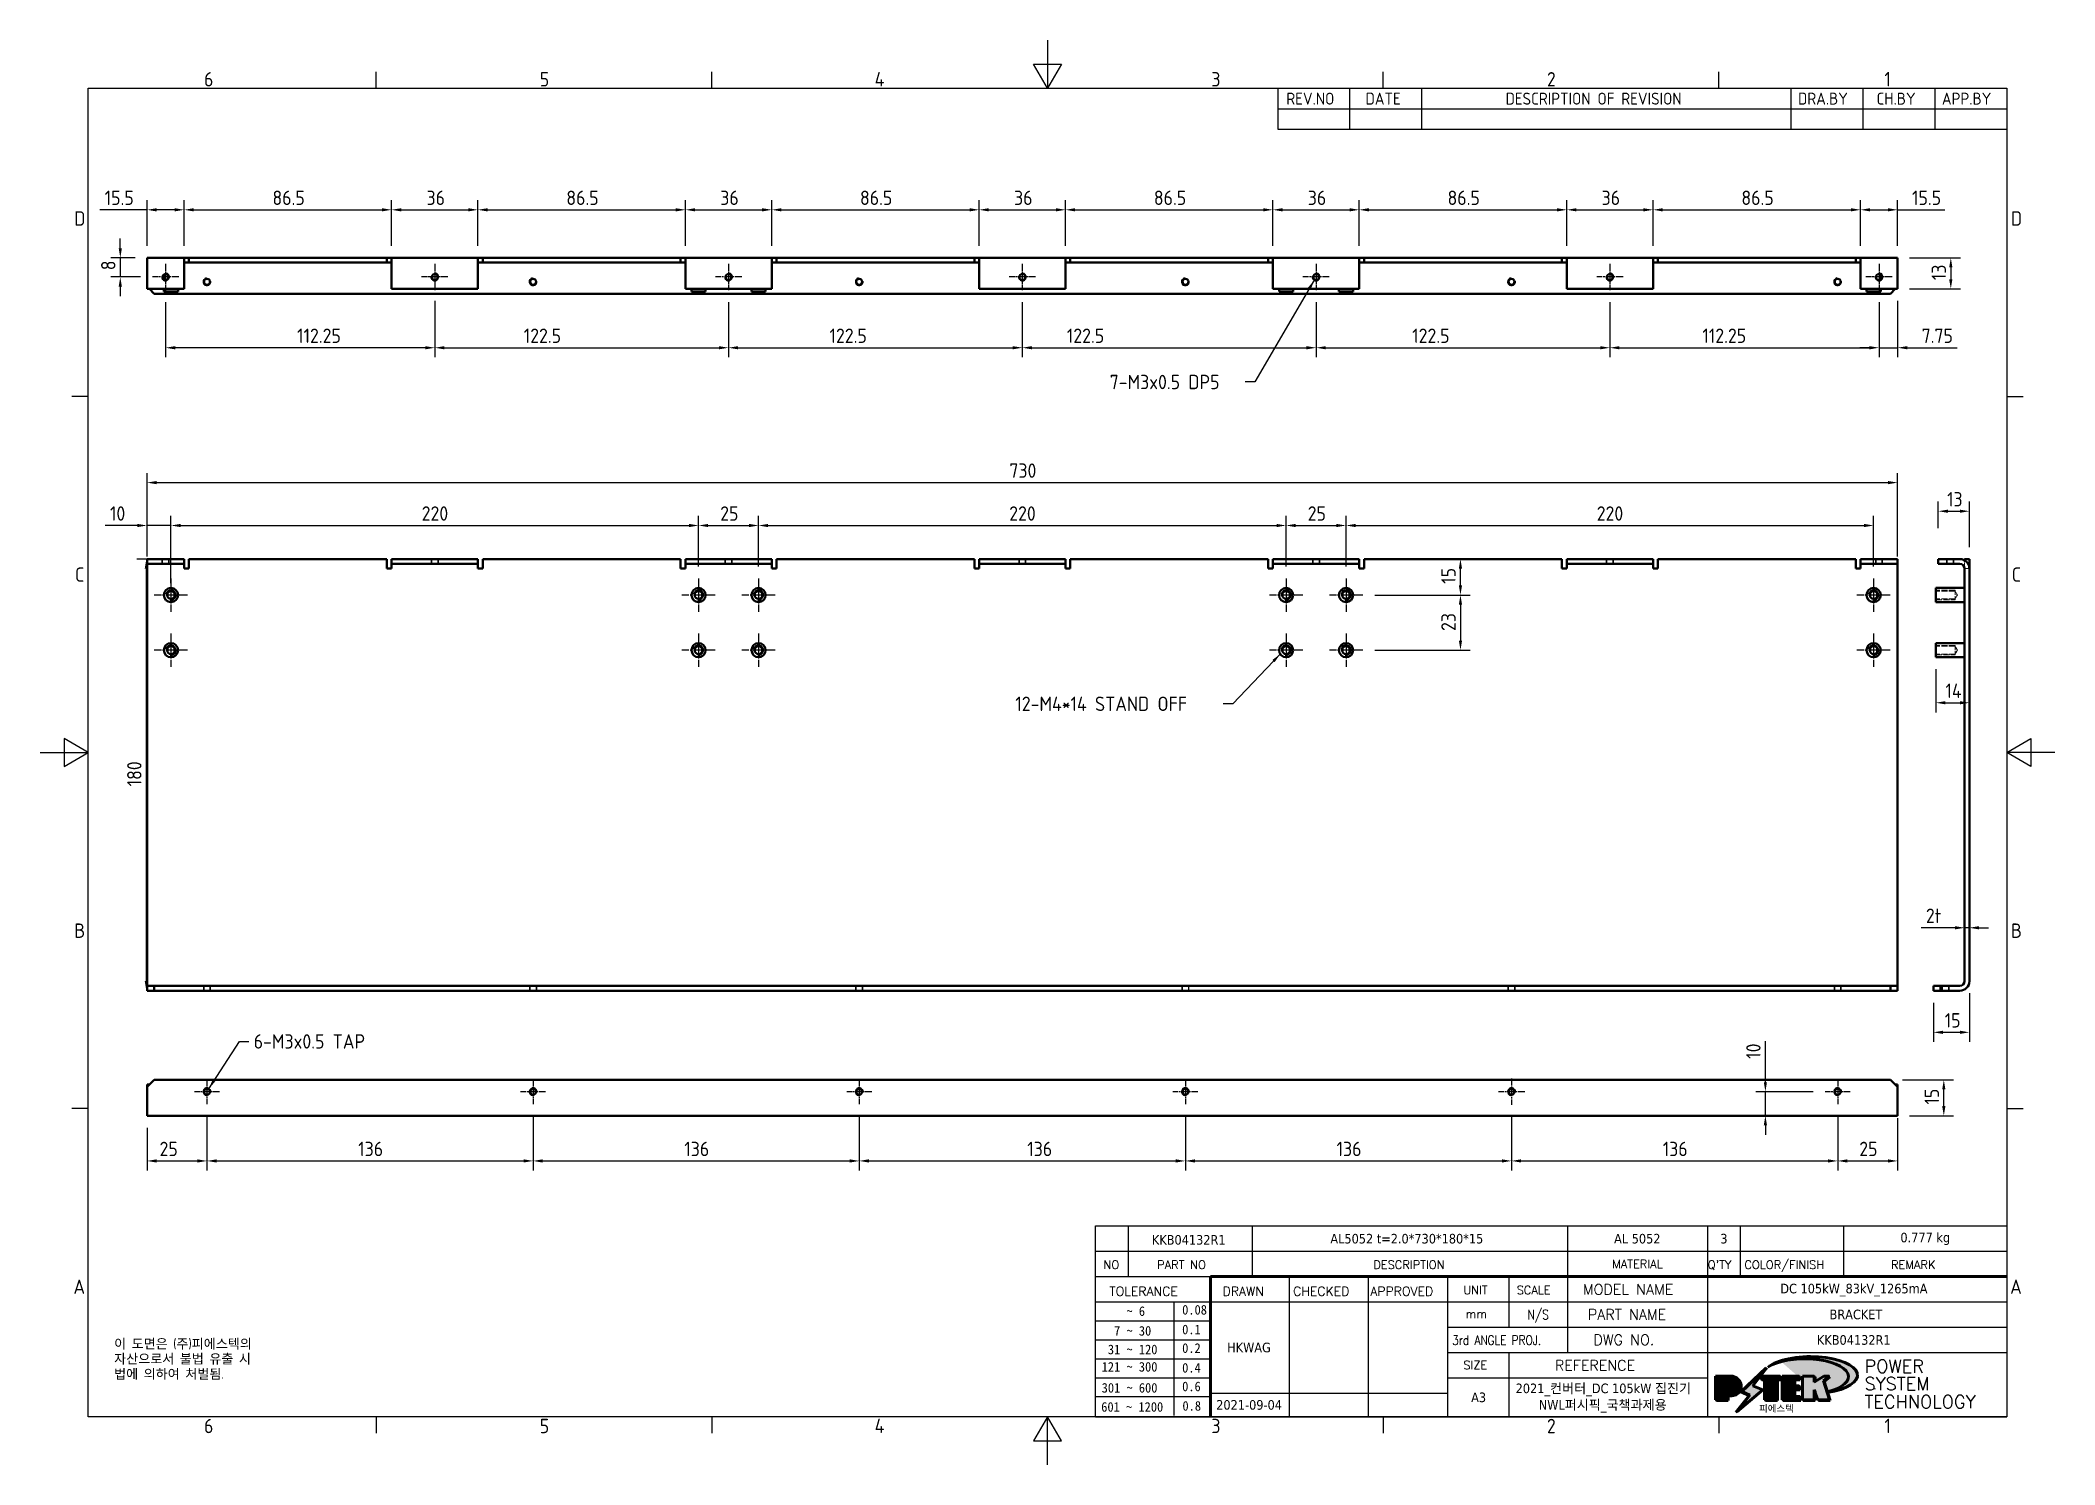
# Model space of a CAD drawing. Header units: millimetres. Extents: x 0 to 840, y 0 to 594.
import ezdxf
from ezdxf.enums import TextEntityAlignment as Align

# ---------------------------------------------------------------- set-up
doc = ezdxf.new("R2010")
doc.units = ezdxf.units.MM
doc.header["$LTSCALE"] = 2
doc.linetypes.add('CHAIN', pattern=[0.3543, 0.2362, -0.0295, 0.0591, -0.0295])
doc.linetypes.add('DASHED', pattern=[0.2067, 0.1654, -0.0413])
doc.layers.get('0').update_dxf_attribs({"color": 3, "lineweight": 25})
for name, color, linetype, lineweight in [('가려진 것(ISO)', 2, 'DASHED', 18), ('가시적인 것(ISO)', 3, 'Continuous', 40), ('가시적인 좁은 것(ISO)', 3, 'Continuous', 35), ('경계(ISO)', 7, 'Continuous', 25), ('기호(ISO)', 5, 'Continuous', 25), ('제목(ISO)', 5, 'Continuous', 50), ('중심 표식(ISO)', 1, 'Continuous', 25), ('치수(ISO)', 2, 'Continuous', 25), ('해치(ISO)', 7, 'Continuous', 18)]:
    doc.layers.add(name, color=color, linetype=linetype, lineweight=lineweight)
doc.styles.add('HAN_291', font='')
doc.styles.add('HAN_370', font='', dxfattribs={"width": 2})
doc.styles.add('ISO Proportiona M2B', font='isocp.shx')
doc.styles.add('RC_284', font='ROMANC.shx')
doc.styles.add('RC_287', font='ROMANC.shx')
doc.styles.add('RC_292', font='ROMANC.shx')
doc.styles.add('ROMANT_294', font='romant.shx')
doc.styles.add('문자 텍스트_M2B', font='isocp.shx')
doc.styles.add('문자 텍스트_PSTEK_POSCO', font='isocp.shx')
doc.styles.add('치수 텍스트_PSTEK_POSCO', font='isocp.shx')
doc.styles.add('텍스트 스타일198', font='tahoma.ttf')
doc.styles.add('텍스트 스타일333', font='ROMANC.shx', dxfattribs={"width": 0.8})
doc.styles.get('HAN_291').set_extended_font_data('GulimChe')
doc.styles.get('HAN_370').set_extended_font_data('GulimChe')
doc.dimstyles.new('치수_PSTEK_POSCO', dxfattribs={"dimscale": 2, "dimtxt": 3, "dimasz": 2, "dimexe": 2, "dimexo": 2.5, "dimgap": 1, "dimtad": 1, "dimrnd": 1e-08, "dimdsep": 46, "dimtxsty": '치수 텍스트_PSTEK_POSCO', "dimcen": 0.09, "dimdle": 10, "dimclrd": 7, "dimclre": 7, "dimclrt": 2, "dimadec": 1, "dimazin": 2, "dimtfac": 1, "dimtmove": 0, "dimatfit": 3, "dimfxl": 0, "dimtolj": 1, "dimlwd": -1, "dimlwe": -1, "dimarcsym": 0})
doc.dimstyles.new('치수_PSTEK_POSCO$7', dxfattribs={"dimscale": 2, "dimtxt": 3, "dimasz": 2, "dimexe": 2, "dimexo": 2.5, "dimgap": 1, "dimtad": 1, "dimrnd": 1e-08, "dimdsep": 46, "dimtxsty": '치수 텍스트_PSTEK_POSCO', "dimcen": 0.09, "dimdle": 10, "dimclrd": 7, "dimclre": 7, "dimclrt": 2, "dimadec": 1, "dimazin": 2, "dimtfac": 1, "dimtmove": 0, "dimatfit": 3, "dimfxl": 0, "dimtolj": 1, "dimlwd": -1, "dimlwe": -1, "dimarcsym": 0})

msp = doc.modelspace()

# ---------------------------------------------------------------- texts
at = {"layer": '기호(ISO)', "color": 2, "char_height": 6, "attachment_point": 4, "line_spacing_factor": 0.525, "style": '치수 텍스트_PSTEK_POSCO'}
for s, insert, width in [('{7-M3x0.5 DP5}', (445.931, 451.507), 54.56167), ('{6-M3x0.5 TAP}', (89.002, 176.51), 55.90513)]:
    msp.add_mtext(s, dxfattribs=dict(at, insert=insert, width=width))
at = {"layer": '기호(ISO)', "color": 2, "insert": (406.586, 317.302), "char_height": 6, "width": 84.69369, "attachment_point": 4, "style": '치수 텍스트_PSTEK_POSCO'}
msp.add_mtext('{\\fISOCP|b0|i0;\\H6.0000;12-M4*14 STAND OFF}', dxfattribs=at)
at = {"layer": '기호(ISO)', "color": 7, "insert": (30.789, 52.457), "char_height": 4, "width": 102.48028, "attachment_point": 1, "line_spacing_factor": 0.944221, "style": '문자 텍스트_PSTEK_POSCO'}
msp.add_mtext('{이 도면은 (주)피에스텍의\\P자산으로서 불법 유출 시 \\P법에 의하여 처벌됨.}', dxfattribs=at)

# ---------------------------------------------------------------- blocks, each defined once
blk = doc.blocks.new('경계 Default Border')
at = {"layer": '경계(ISO)'}
for p, q in [((70, 287), (70, 290.4)), ((140, 287), (140, 290.4)), ((280, 287), (280, 290.4)), ((350, 287), (350, 290.4)), ((10, 222.75), (6.6, 222.75)), ((410, 222.75), (413.4, 222.75)), ((10, 74.25), (6.6, 74.25)), ((410, 74.25), (413.4, 74.25)), ((70, 10), (70, 6.6)), ((140, 10), (140, 6.6)), ((280, 10), (280, 6.6)), ((350, 10), (350, 6.6))]:
    blk.add_line(p, q, dxfattribs=at)
at = {"layer": '경계(ISO)', "flags": 128}
for points in [[(210, 297), (210, 287), (207.11, 292), (212.89, 292), (210, 287)], [(10, 10), (10, 287), (410, 287), (410, 10), (10, 10)], [(0, 148.5), (10, 148.5), (5, 151.39), (5, 145.61), (10, 148.5)], [(420, 148.5), (410, 148.5), (415, 151.39), (415, 145.61), (410, 148.5)], [(210, 0), (210, 10), (207.11, 5), (212.89, 5), (210, 10)]]:
    blk.add_lwpolyline(points, dxfattribs=at)
at = {"layer": '경계(ISO)', "color": 2, "char_height": 3, "attachment_point": 7, "style": '문자 텍스트_M2B'}
for s, insert in [('6', (34.14, 287.37)), ('5', (104.14, 287.37)), ('4', (173.97, 287.4)), ('3', (244.17, 287.37)), ('2', (314.13, 287.37)), ('1', (384.49, 287.4)), ('D', (7.08, 258.35)), ('D', (410.88, 258.35)), ('C', (7.24, 184.1)), ('C', (411.04, 184.1)), ('B', (7.08, 109.85)), ('B', (410.88, 109.85)), ('A', (6.91, 35.62)), ('A', (410.71, 35.62)), ('6', (34.14, 6.57)), ('5', (104.14, 6.57)), ('4', (173.97, 6.6)), ('3', (244.17, 6.57)), ('2', (314.13, 6.57)), ('1', (384.49, 6.6))]:
    blk.add_mtext(s, dxfattribs=dict(at, insert=insert))
blk = doc.blocks.new('제목 블록 PSTEK')
for color, points in [(252, [(317.22, 17.06), (322.03, 21.63), (322.28, 21.94), (317.05, 16.98), (318.75, 16.19), (316, 12.72), (316.34, 13), (318.92, 16.27)]), (5, [(321.62, 17.42), (319.53, 18.25), (322.45, 22.02), (317.22, 17.06), (318.92, 16.27), (316.17, 12.8)]), (1, [(324.48, 19.61), (325.24, 19.61), (325.24, 20.26), (321.23, 20.26), (321.23, 19.61), (321.98, 19.61), (321.98, 15.34), (324.48, 15.34)]), (252, [(321.98, 19.61), (321.4, 19.61), (321.4, 19.46), (321.98, 19.46)]), (252, [(324.66, 19.46), (325.42, 19.46), (325.42, 20.11), (325.24, 20.11), (325.24, 19.61), (324.48, 19.61), (324.48, 15.34), (322.16, 15.34), (322.16, 15.19), (324.66, 15.19)]), (1, [(329.23, 20.26), (325.66, 20.26), (325.66, 15.34), (329.36, 15.34), (329.36, 15.99), (328.11, 15.99), (328.11, 17.56), (329.23, 17.56), (329.23, 18.26), (328.11, 18.26), (328.11, 19.61), (329.23, 19.61)]), (252, [(328.29, 19.46), (329.41, 19.46), (329.41, 20.11), (329.23, 20.11), (329.23, 19.61), (328.11, 19.61), (328.11, 18.26), (328.29, 18.26)]), (252, [(328.29, 17.42), (329.41, 17.42), (329.41, 18.11), (329.23, 18.11), (329.23, 17.56), (328.11, 17.56), (328.11, 15.99), (328.29, 15.99)]), (1, [(332.33, 20.26), (329.86, 20.26), (329.86, 15.34), (332.33, 15.34), (332.33, 17.43), (333.07, 15.34), (335.49, 15.34), (334.25, 19.31), (335.44, 20.26), (334.31, 20.26), (332.33, 19)]), (252, [(332.51, 16.93), (332.33, 17.43), (332.33, 15.34), (330.04, 15.34), (330.04, 15.19), (332.51, 15.19)]), (252, [(332.51, 20.11), (332.33, 20.11), (332.33, 19), (332.51, 19.11)]), (252, [(335.62, 20.11), (335.25, 20.11), (334.25, 19.31), (335.49, 15.34), (333.2, 15.34), (333.25, 15.19), (335.66, 15.19), (334.43, 19.16)]), (252, [(329.54, 15.85), (329.36, 15.85), (329.36, 15.34), (325.83, 15.34), (325.83, 15.19), (329.54, 15.19)])]:
    blk.add_hatch(color=color).paths.add_polyline_path(points)
h = blk.add_hatch(color=1)
edge = h.paths.add_edge_path(flags=0)
edge.add_line((314.22, 19.61), (314.22, 17))
edge.add_line((314.22, 17), (314.35, 17))
edge.add_arc((314.35, 17.65), 0.651, 270, 360)
edge.add_line((315, 17.65), (315, 18.96))
edge.add_arc((314.35, 18.96), 0.651, 0, 90)
edge.add_line((314.35, 19.61), (314.22, 19.61))
edge = h.paths.add_edge_path()
edge.add_arc((314.98, 18.29), 1.97, 270, 450)
edge.add_line((314.98, 20.26), (311.77, 20.26))
edge.add_line((311.77, 20.26), (311.77, 15.34))
edge.add_line((311.77, 15.34), (314.22, 15.34))
edge.add_line((314.22, 15.34), (314.22, 16.32))
edge.add_line((314.22, 16.32), (314.98, 16.32))
h = blk.add_hatch(color=252)
edge = h.paths.add_edge_path()
edge.add_arc((314.98, 18.29), 1.97, 270, 406.8279)
edge.add_arc((315.16, 18.14), 1.97, -90, 53.561, ccw=False)
edge.add_line((315.16, 16.17), (314.4, 16.17))
edge.add_line((314.4, 16.17), (314.4, 15.19))
edge.add_line((314.4, 15.19), (311.94, 15.19))
edge.add_line((311.94, 15.19), (311.94, 15.34))
edge.add_line((311.94, 15.34), (314.22, 15.34))
edge.add_line((314.22, 15.34), (314.22, 16.32))
edge.add_line((314.22, 16.32), (314.98, 16.32))
h = blk.add_hatch(color=252)
edge = h.paths.add_edge_path()
edge.add_line((314.4, 19.46), (314.53, 19.46))
edge.add_arc((314.53, 18.81), 0.651, 60.4189, 90, ccw=False)
edge.add_arc((314.35, 18.96), 0.651, 39.9699, 90)
edge.add_line((314.35, 19.61), (314.22, 19.61))
edge.add_line((314.22, 19.61), (314.22, 17))
edge.add_line((314.22, 17), (314.35, 17))
edge.add_arc((314.35, 17.65), 0.651, 270, 274.6931)
edge.add_line((314.4, 17), (314.4, 19.46))
at = {"layer": '해치(ISO)', "true_color": 0x27d1fc}
h = blk.add_hatch(color=140, dxfattribs=at)
edge = h.paths.add_edge_path()
edge.add_ellipse((330.37, 20.16), major_axis=(9.1, 0), ratio=0.40699, start_angle=301.3098, end_angle=507.7437)
edge.add_ellipse((331.53, 20.46), major_axis=(-9.82, 0), ratio=0.39426, start_angle=111.5121, end_angle=334.4703, ccw=False)
edge.add_line((335.14, 16.86), (335.1, 16.99))
at = {"color": 180}
for p, q in [((182.48, 11.79), (182.48, 51.57)), ((182.48, 51.57), (372.48, 51.57)), ((189.27, 51.57), (189.27, 41.01)), ((215.22, 41.01), (215.22, 51.57)), ((280.88, 51.57), (280.88, 41.01)), ((310.09, 51.57), (310.09, 41.01)), ((316.9, 51.57), (316.9, 41.01)), ((338.46, 51.57), (338.46, 41.01)), ((372.48, 51.57), (372.48, 11.79)), ((182.48, 46.29), (372.48, 46.29)), ((182.48, 41.01), (206.45, 41.01)), ((222.94, 11.79), (222.94, 41.01)), ((239.43, 11.79), (239.43, 41.01)), ((255.92, 11.79), (255.92, 41.01)), ((268.69, 41.01), (268.69, 30.45)), ((280.88, 41.01), (280.88, 25.17)), ((310.09, 41.01), (310.09, 11.79)), ((182.48, 35.73), (206.45, 35.73)), ((198.86, 12.03), (198.86, 35.73)), ((206.45, 35.73), (372.48, 35.73)), ((182.48, 31.78), (206.45, 31.78)), ((255.92, 30.45), (372.48, 30.45)), ((182.48, 27.83), (206.45, 27.83)), ((182.48, 23.88), (206.45, 23.88)), ((255.92, 25.17), (372.48, 25.17)), ((268.69, 25.17), (268.69, 11.79)), ((182.48, 19.93), (206.45, 19.93)), ((255.92, 19.89), (310.09, 19.89)), ((182.48, 15.98), (206.45, 15.98)), ((206.45, 16.74), (255.92, 16.74)), ((182.48, 11.79), (372.48, 11.79))]:
    blk.add_line(p, q, dxfattribs=at)
at = {"color": 7, "lineweight": 50}
for p, q in [((206.45, 11.79), (206.45, 41.01)), ((206.45, 41.01), (372.48, 41.01))]:
    blk.add_line(p, q, dxfattribs=at)
at = {"color": 7}
for p, q in [((322.28, 21.94), (317.05, 16.98)), ((322.45, 22.02), (317.22, 17.06)), ((317.22, 17.06), (322.03, 21.63)), ((319.53, 18.25), (322.45, 22.02)), ((322.03, 21.63), (322.28, 21.94)), ((314.98, 20.26), (311.77, 20.26)), ((311.77, 20.26), (311.77, 15.34)), ((314.98, 20.26), (311.77, 20.26)), ((311.77, 20.26), (311.77, 15.34)), ((314.22, 17), (314.22, 19.61)), ((314.22, 19.61), (314.35, 19.61)), ((314.35, 19.61), (314.22, 19.61)), ((314.22, 19.61), (314.22, 17)), ((314.22, 17), (314.22, 19.61)), ((314.22, 19.61), (314.35, 19.61)), ((314.35, 17), (314.22, 17)), ((314.22, 17), (314.35, 17)), ((314.35, 17), (314.22, 17)), ((314.4, 19.46), (314.53, 19.46)), ((314.4, 17), (314.4, 19.46)), ((315, 18.96), (315, 17.65)), ((315, 18.96), (315, 17.65)), ((316.17, 12.8), (321.62, 17.42)), ((317.05, 16.98), (318.75, 16.19)), ((318.92, 16.27), (317.22, 17.06)), ((317.22, 17.06), (318.92, 16.27)), ((321.62, 17.42), (319.53, 18.25)), ((325.24, 20.26), (321.23, 20.26)), ((321.23, 20.26), (321.23, 19.61)), ((325.24, 20.26), (321.23, 20.26)), ((321.23, 20.26), (321.23, 19.61)), ((321.23, 19.61), (321.98, 19.61)), ((321.23, 19.61), (321.98, 19.61)), ((321.4, 19.61), (321.4, 19.46)), ((321.98, 19.61), (321.4, 19.61)), ((321.4, 19.46), (321.98, 19.46)), ((321.98, 19.61), (321.98, 15.34)), ((321.98, 19.46), (321.98, 19.61)), ((321.98, 19.61), (321.98, 15.34)), ((324.48, 19.61), (325.24, 19.61)), ((324.48, 15.34), (324.48, 19.61)), ((325.24, 19.61), (324.48, 19.61)), ((324.48, 19.61), (324.48, 15.34)), ((324.48, 19.61), (325.24, 19.61)), ((324.48, 15.34), (324.48, 19.61)), ((324.66, 19.46), (325.42, 19.46)), ((324.66, 15.19), (324.66, 19.46)), ((325.24, 19.61), (325.24, 20.26)), ((325.24, 19.61), (325.24, 20.26)), ((325.42, 20.11), (325.24, 20.11)), ((325.24, 20.11), (325.24, 19.61)), ((325.42, 19.46), (325.42, 20.11)), ((329.23, 20.26), (325.66, 20.26)), ((325.66, 20.26), (325.66, 15.34)), ((325.66, 20.26), (325.66, 15.34)), ((329.23, 20.26), (325.66, 20.26)), ((328.11, 18.26), (328.11, 19.61)), ((328.11, 19.61), (329.23, 19.61)), ((329.23, 19.61), (328.11, 19.61)), ((328.11, 19.61), (328.11, 18.26)), ((328.11, 18.26), (328.11, 19.61)), ((328.11, 19.61), (329.23, 19.61)), ((329.23, 18.26), (328.11, 18.26)), ((328.11, 18.26), (328.29, 18.26)), ((329.23, 18.26), (328.11, 18.26)), ((328.11, 17.56), (329.23, 17.56)), ((328.11, 15.99), (328.11, 17.56)), ((329.23, 17.56), (328.11, 17.56)), ((328.11, 17.56), (328.11, 15.99)), ((328.11, 17.56), (329.23, 17.56)), ((328.11, 15.99), (328.11, 17.56)), ((328.29, 18.26), (328.29, 19.46)), ((328.29, 19.46), (329.41, 19.46)), ((328.29, 15.99), (328.29, 17.42)), ((328.29, 17.42), (329.41, 17.42)), ((329.23, 19.61), (329.23, 20.26)), ((329.23, 19.61), (329.23, 20.26)), ((329.41, 20.11), (329.23, 20.11)), ((329.23, 20.11), (329.23, 19.61)), ((329.23, 17.56), (329.23, 18.26)), ((329.23, 17.56), (329.23, 18.26)), ((329.41, 18.11), (329.23, 18.11)), ((329.23, 18.11), (329.23, 17.56)), ((329.41, 19.46), (329.41, 20.11)), ((329.41, 17.42), (329.41, 18.11)), ((332.33, 20.26), (329.86, 20.26)), ((329.86, 20.26), (329.86, 15.34)), ((329.86, 20.26), (329.86, 15.34)), ((332.33, 20.26), (329.86, 20.26)), ((334.31, 20.26), (332.33, 19)), ((332.33, 19), (332.33, 20.26)), ((334.31, 20.26), (332.33, 19)), ((332.33, 19), (332.33, 20.26)), ((332.51, 20.11), (332.33, 20.11)), ((332.33, 20.11), (332.33, 19)), ((332.33, 19), (332.51, 19.11)), ((332.33, 17.43), (333.07, 15.34)), ((332.33, 15.34), (332.33, 17.43)), ((332.51, 16.93), (332.33, 17.43)), ((332.33, 17.43), (332.33, 15.34)), ((332.33, 17.43), (333.07, 15.34)), ((332.33, 15.34), (332.33, 17.43)), ((332.51, 19.11), (332.51, 20.11)), ((332.51, 15.19), (332.51, 16.93)), ((334.25, 19.31), (335.44, 20.26)), ((334.25, 19.31), (335.44, 20.26)), ((335.25, 20.11), (334.25, 19.31)), ((335.49, 15.34), (334.25, 19.31)), ((334.25, 19.31), (335.49, 15.34)), ((335.49, 15.34), (334.25, 19.31)), ((335.44, 20.26), (334.31, 20.26)), ((335.44, 20.26), (334.31, 20.26)), ((334.43, 19.16), (335.62, 20.11)), ((335.66, 15.19), (334.43, 19.16)), ((335.62, 20.11), (335.25, 20.11)), ((345.04, 17.5), (344.99, 17.69)), ((311.77, 15.34), (314.22, 15.34)), ((311.77, 15.34), (314.22, 15.34)), ((314.22, 15.34), (311.94, 15.34)), ((311.94, 15.34), (311.94, 15.19)), ((311.94, 15.19), (314.4, 15.19)), ((314.22, 16.32), (314.98, 16.32)), ((314.22, 15.34), (314.22, 16.32)), ((314.98, 16.32), (314.22, 16.32)), ((314.22, 16.32), (314.22, 15.34)), ((314.22, 16.32), (314.98, 16.32)), ((314.22, 15.34), (314.22, 16.32)), ((314.4, 16.17), (315.16, 16.17)), ((314.4, 15.19), (314.4, 16.17)), ((318.75, 16.19), (316, 12.72)), ((316, 12.72), (316.34, 13)), ((318.92, 16.27), (316.17, 12.8)), ((316.34, 13), (318.92, 16.27)), ((321.98, 15.34), (324.48, 15.34)), ((321.98, 15.34), (324.48, 15.34)), ((324.48, 15.34), (322.16, 15.34)), ((322.16, 15.34), (322.16, 15.19)), ((322.16, 15.19), (324.66, 15.19)), ((325.66, 15.34), (329.36, 15.34)), ((325.66, 15.34), (329.36, 15.34)), ((329.36, 15.34), (325.83, 15.34)), ((325.83, 15.34), (325.83, 15.19)), ((325.83, 15.19), (329.54, 15.19)), ((329.36, 15.99), (328.11, 15.99)), ((328.11, 15.99), (328.29, 15.99)), ((329.36, 15.99), (328.11, 15.99)), ((329.36, 15.34), (329.36, 15.99)), ((329.36, 15.34), (329.36, 15.99)), ((329.54, 15.85), (329.36, 15.85)), ((329.36, 15.85), (329.36, 15.34)), ((329.54, 15.19), (329.54, 15.85)), ((329.86, 15.34), (332.33, 15.34)), ((329.86, 15.34), (332.33, 15.34)), ((332.33, 15.34), (330.04, 15.34)), ((330.04, 15.34), (330.04, 15.19)), ((330.04, 15.19), (332.51, 15.19)), ((333.07, 15.34), (335.49, 15.34)), ((333.07, 15.34), (335.49, 15.34)), ((335.49, 15.34), (333.2, 15.34)), ((333.2, 15.34), (333.25, 15.19)), ((333.25, 15.19), (335.66, 15.19))]:
    blk.add_line(p, q, dxfattribs=at)
at = {"color": 5}
for p, q in [((322.45, 22.02), (317.22, 17.06)), ((319.53, 18.25), (322.45, 22.02)), ((316.17, 12.8), (321.62, 17.42)), ((317.22, 17.06), (318.92, 16.27)), ((321.62, 17.42), (319.53, 18.25)), ((318.92, 16.27), (316.17, 12.8))]:
    blk.add_line(p, q, dxfattribs=at)
at = {"color": 1}
for p, q in [((314.98, 20.26), (311.77, 20.26)), ((311.77, 20.26), (311.77, 15.34)), ((314.22, 17), (314.22, 19.61)), ((314.22, 19.61), (314.35, 19.61)), ((314.35, 17), (314.22, 17)), ((315, 18.96), (315, 17.65)), ((325.24, 20.26), (321.23, 20.26)), ((321.23, 20.26), (321.23, 19.61)), ((321.23, 19.61), (321.98, 19.61)), ((321.98, 19.61), (321.98, 15.34)), ((324.48, 19.61), (325.24, 19.61)), ((324.48, 15.34), (324.48, 19.61)), ((325.24, 19.61), (325.24, 20.26)), ((329.23, 20.26), (325.66, 20.26)), ((325.66, 20.26), (325.66, 15.34)), ((328.11, 18.26), (328.11, 19.61)), ((328.11, 19.61), (329.23, 19.61)), ((329.23, 18.26), (328.11, 18.26)), ((328.11, 17.56), (329.23, 17.56)), ((328.11, 15.99), (328.11, 17.56)), ((329.23, 19.61), (329.23, 20.26)), ((329.23, 17.56), (329.23, 18.26)), ((332.33, 20.26), (329.86, 20.26)), ((329.86, 20.26), (329.86, 15.34)), ((334.31, 20.26), (332.33, 19)), ((332.33, 19), (332.33, 20.26)), ((332.33, 17.43), (333.07, 15.34)), ((332.33, 15.34), (332.33, 17.43)), ((334.25, 19.31), (335.44, 20.26)), ((335.49, 15.34), (334.25, 19.31)), ((335.44, 20.26), (334.31, 20.26)), ((311.77, 15.34), (314.22, 15.34)), ((314.22, 16.32), (314.98, 16.32)), ((314.22, 15.34), (314.22, 16.32)), ((321.98, 15.34), (324.48, 15.34)), ((325.66, 15.34), (329.36, 15.34)), ((329.36, 15.99), (328.11, 15.99)), ((329.36, 15.34), (329.36, 15.99)), ((329.86, 15.34), (332.33, 15.34)), ((333.07, 15.34), (335.49, 15.34))]:
    blk.add_line(p, q, dxfattribs=at)
at = {"color": 7}
for centre, radius, start, end in [((314.35, 18.96), 0.651, 0, 90), ((314.35, 18.96), 0.651, 39.9699, 90), ((314.35, 18.96), 0.651, 0, 90), ((314.35, 17.65), 0.651, 270, 0), ((314.35, 17.65), 0.651, 270, 0), ((314.35, 17.65), 0.651, 270, 274.6931), ((314.53, 18.81), 0.651, 60.4189, 90), ((314.98, 18.29), 1.97, 270, 90), ((314.98, 18.29), 1.97, 270, 90), ((314.98, 18.29), 1.97, 270, 46.8279), ((315.16, 18.14), 1.97, 270, 53.561)]:
    blk.add_arc(centre, radius, start, end, dxfattribs=at)
at = {"color": 1}
for centre, radius, start, end in [((314.35, 18.96), 0.651, 0, 90), ((314.35, 17.65), 0.651, 270, 0), ((314.98, 18.29), 1.97, 270, 90)]:
    blk.add_arc(centre, radius, start, end, dxfattribs=at)
at = {"layer": '제목(ISO)', "lineweight": 18}
blk.add_line((182.48, 35.73), (182.48, 11.79), dxfattribs=at)
at = {"layer": '제목(ISO)'}
for p, q in [((322.28, 21.94), (317.05, 16.98)), ((322.45, 22.02), (317.22, 17.06)), ((317.22, 17.06), (322.03, 21.63)), ((319.53, 18.25), (322.45, 22.02)), ((322.03, 21.63), (322.28, 21.94)), ((314.98, 20.26), (311.77, 20.26)), ((311.77, 20.26), (311.77, 15.34)), ((314.22, 17), (314.22, 19.61)), ((314.22, 19.61), (314.35, 19.61)), ((314.35, 19.61), (314.22, 19.61)), ((314.22, 19.61), (314.22, 17)), ((314.35, 17), (314.22, 17)), ((314.22, 17), (314.35, 17)), ((314.4, 19.46), (314.53, 19.46)), ((314.4, 17), (314.4, 19.46)), ((315, 18.96), (315, 17.65)), ((316.17, 12.8), (321.62, 17.42)), ((317.05, 16.98), (318.75, 16.19)), ((317.22, 17.06), (318.92, 16.27)), ((318.92, 16.27), (317.22, 17.06)), ((321.62, 17.42), (319.53, 18.25)), ((325.24, 20.26), (321.23, 20.26)), ((321.23, 20.26), (321.23, 19.61)), ((321.23, 19.61), (321.98, 19.61)), ((321.98, 19.61), (321.4, 19.61)), ((321.4, 19.61), (321.4, 19.46)), ((321.4, 19.46), (321.98, 19.46)), ((321.98, 19.61), (321.98, 15.34)), ((321.98, 19.46), (321.98, 19.61)), ((324.48, 19.61), (325.24, 19.61)), ((324.48, 15.34), (324.48, 19.61)), ((325.24, 19.61), (324.48, 19.61)), ((324.48, 19.61), (324.48, 15.34)), ((324.66, 19.46), (325.42, 19.46)), ((324.66, 15.19), (324.66, 19.46)), ((325.24, 19.61), (325.24, 20.26)), ((325.42, 20.11), (325.24, 20.11)), ((325.24, 20.11), (325.24, 19.61)), ((325.42, 19.46), (325.42, 20.11)), ((329.23, 20.26), (325.66, 20.26)), ((325.66, 20.26), (325.66, 15.34)), ((328.11, 18.26), (328.11, 19.61)), ((328.11, 19.61), (329.23, 19.61)), ((329.23, 19.61), (328.11, 19.61)), ((328.11, 19.61), (328.11, 18.26)), ((329.23, 18.26), (328.11, 18.26)), ((328.11, 18.26), (328.29, 18.26)), ((328.11, 15.99), (328.11, 17.56)), ((328.11, 17.56), (329.23, 17.56)), ((329.23, 17.56), (328.11, 17.56)), ((328.11, 17.56), (328.11, 15.99)), ((328.29, 19.46), (329.41, 19.46)), ((328.29, 18.26), (328.29, 19.46)), ((328.29, 17.42), (329.41, 17.42)), ((328.29, 15.99), (328.29, 17.42)), ((329.23, 19.61), (329.23, 20.26)), ((329.41, 20.11), (329.23, 20.11)), ((329.23, 20.11), (329.23, 19.61)), ((329.23, 17.56), (329.23, 18.26)), ((329.41, 18.11), (329.23, 18.11)), ((329.23, 18.11), (329.23, 17.56)), ((329.41, 19.46), (329.41, 20.11)), ((329.41, 17.42), (329.41, 18.11)), ((332.33, 20.26), (329.86, 20.26)), ((329.86, 20.26), (329.86, 15.34)), ((334.31, 20.26), (332.33, 19)), ((332.33, 19), (332.33, 20.26)), ((332.51, 20.11), (332.33, 20.11)), ((332.33, 20.11), (332.33, 19)), ((332.33, 19), (332.51, 19.11)), ((332.33, 15.34), (332.33, 17.43)), ((332.33, 17.43), (333.07, 15.34)), ((332.51, 16.93), (332.33, 17.43)), ((332.33, 17.43), (332.33, 15.34)), ((332.51, 19.11), (332.51, 20.11)), ((332.51, 15.19), (332.51, 16.93)), ((334.25, 19.31), (335.44, 20.26)), ((335.25, 20.11), (334.25, 19.31)), ((335.49, 15.34), (334.25, 19.31)), ((334.25, 19.31), (335.49, 15.34)), ((335.44, 20.26), (334.31, 20.26)), ((334.43, 19.16), (335.62, 20.11)), ((335.66, 15.19), (334.43, 19.16)), ((335.62, 20.11), (335.25, 20.11)), ((311.77, 15.34), (314.22, 15.34)), ((314.22, 15.34), (311.94, 15.34)), ((311.94, 15.34), (311.94, 15.19)), ((311.94, 15.19), (314.4, 15.19)), ((314.22, 15.34), (314.22, 16.32)), ((314.22, 16.32), (314.98, 16.32)), ((314.98, 16.32), (314.22, 16.32)), ((314.22, 16.32), (314.22, 15.34)), ((314.4, 15.19), (314.4, 16.17)), ((314.4, 16.17), (315.16, 16.17)), ((318.75, 16.19), (316, 12.72)), ((316, 12.72), (316.34, 13)), ((318.92, 16.27), (316.17, 12.8)), ((316.34, 13), (318.92, 16.27)), ((321.98, 15.34), (324.48, 15.34)), ((324.48, 15.34), (322.16, 15.34)), ((322.16, 15.34), (322.16, 15.19)), ((322.16, 15.19), (324.66, 15.19)), ((325.66, 15.34), (329.36, 15.34)), ((329.36, 15.34), (325.83, 15.34)), ((325.83, 15.34), (325.83, 15.19)), ((325.83, 15.19), (329.54, 15.19)), ((329.36, 15.99), (328.11, 15.99)), ((328.11, 15.99), (328.29, 15.99)), ((329.36, 15.34), (329.36, 15.99)), ((329.54, 15.85), (329.36, 15.85)), ((329.36, 15.85), (329.36, 15.34)), ((329.54, 15.19), (329.54, 15.85)), ((329.86, 15.34), (332.33, 15.34)), ((332.33, 15.34), (330.04, 15.34)), ((330.04, 15.34), (330.04, 15.19)), ((330.04, 15.19), (332.51, 15.19)), ((333.07, 15.34), (335.49, 15.34)), ((335.49, 15.34), (333.2, 15.34)), ((333.2, 15.34), (333.25, 15.19)), ((333.25, 15.19), (335.66, 15.19))]:
    blk.add_line(p, q, dxfattribs=at)
at = {"layer": '제목(ISO)', "color": 4}
blk.add_line((335.14, 16.86), (335.1, 16.99), dxfattribs=at)
at = {"layer": '제목(ISO)'}
for centre, radius, start, end in [((314.35, 18.96), 0.651, 0, 90), ((314.35, 18.96), 0.651, 39.9699, 90), ((314.35, 17.65), 0.651, 270, 0), ((314.35, 17.65), 0.651, 270, 274.6931), ((314.53, 18.81), 0.651, 60.4189, 90), ((314.98, 18.29), 1.97, 46.8279, 90), ((314.98, 18.29), 1.97, 270, 46.8279), ((314.98, 18.29), 1.97, 270, 46.8279), ((315.16, 18.14), 1.97, 270, 53.561)]:
    blk.add_arc(centre, radius, start, end, dxfattribs=at)
at = {"layer": '제목(ISO)', "color": 4}
for centre, major_axis, ratio, start_param, end_param in [((331.53, 20.46), (9.82, 0), 0.39426, 5.087845, 8.9792), ((330.37, 20.16), (9.1, 0), 0.40699, 5.258849, 8.861799)]:
    blk.add_ellipse(centre, major_axis=major_axis, ratio=ratio, start_param=start_param, end_param=end_param, dxfattribs=at)
at = {"color": 2}
for s, height, style, p in [('NO', 1.742, 'RC_284', (184.14, 42.62)), ('PART NO', 1.742, 'RC_284', (195.34, 42.62)), ('DESCRIPTION', 1.7424, 'RC_284', (240.4, 42.62)), ("Q'TY", 1.742, 'RC_284', (310.14, 42.62)), ('COLOR/FINISH', 1.7424, 'RC_284', (317.77, 42.62)), ('REMARK', 1.742, 'RC_284', (348.35, 42.62)), (' TOLERANCE', 1.9, 'RC_287', (184.09, 37.01)), ('DRAWN', 1.9, 'RC_287', (208.98, 37.01)), ('CHECKED', 1.9, 'RC_287', (223.69, 37.01)), ('APPROVED', 1.9, 'RC_287', (239.78, 37.01)), ('UNIT', 1.742, 'RC_284', (259.17, 37.34)), ('SCALE', 1.742, 'RC_284', (270.29, 37.34)), ('MODEL NAME', 2.178, 'RC_292', (284.1, 37.25)), ('    ~ 6', 2, 'HAN_291', (183.77, 32.82)), ('0.08', 2, 'HAN_291', (200.55, 33.1)), ('PART NAME', 2.178, 'RC_292', (285.14, 32.03)), ('  7 ~ 30', 2, 'HAN_291', (183.77, 28.71)), ('0.1', 2, 'HAN_291', (200.55, 28.99)), ('mm', 1.742, 'RC_284', (259.65, 32.35)), (' 31 ~ 120', 2, 'HAN_291', (183.77, 24.83)), ('0.2', 2, 'HAN_291', (200.55, 25.11)), (' DWG NO.', 2.178, 'RC_292', (284.81, 26.75)), ('121 ~ 300', 2, 'HAN_291', (183.77, 21.21)), ('0.4', 2, 'HAN_291', (200.55, 21)), ('SIZE', 1.742, 'RC_284', (259.17, 21.69)), ('REFERENCE', 2.178, 'RC_292', (278.27, 21.43)), ('301 ~ 600', 2, 'HAN_291', (183.77, 16.83)), ('0.6', 2, 'HAN_291', (200.55, 17.12)), ('601 ~ 1200', 2, 'HAN_291', (183.68, 12.85)), ('0.8', 2, 'HAN_291', (200.61, 13.06))]:
    blk.add_text(s, height=height, dxfattribs=dict(at, style=style)).set_placement(p)
at = {"color": 2, "style": 'RC_284'}
blk.add_text('MATERIAL', height=1.742, dxfattribs=at).set_placement((295.48, 43.65), align=Align.MIDDLE_CENTER)
at = {"color": 7, "style": '텍스트 스타일333', "width": 0.8}
blk.add_text('N/S', height=2, dxfattribs=at).set_placement((274.78, 33.09), align=Align.MIDDLE_CENTER)
at = {"color": 2, "style": '텍스트 스타일333', "width": 0.8}
blk.add_text('3rd ANGLE PROJ.', height=2, dxfattribs=at).set_placement((256.84, 26.76))
at = {"color": 7, "style": 'ROMANT_294'}
for s, p in [('POWER', (342.83, 20.97)), ('SYSTEM', (342.83, 17.33)), ('TECHNOLOGY', (342.83, 13.57))]:
    blk.add_text(s, height=2.7, dxfattribs=at).set_placement(p)
at = {"color": 7, "insert": (320.85, 14.21), "char_height": 1.4, "attachment_point": 1, "line_spacing_factor": 0.332, "style": 'HAN_370'}
blk.add_mtext('\\fHY견고딕|b0|i0;\\H1.4000;피에스텍', dxfattribs=at)
at = {"layer": '제목(ISO)', "color": 7, "style": '텍스트 스타일198'}
for tag, p in [('질량\\P3;_001', (350.3, 48.16)), ('부품_번호_001', (194.24, 47.68)), ('설명_001', (231.45, 47.92)), ('재질_001', (290.6, 47.93)), ("3._Q'TY_001", (312.76, 47.93)), ('1._MODEL_NAME_001', (325.27, 37.52)), ('제목_001', (335.53, 32.12)), ('설계자_001', (209.94, 25.23)), ('부품_번호_001', (332.9, 26.81)), ('시트_크기_001', (260.81, 14.84)), ('프로젝트_001', (270.08, 16.71)), ('작성_날짜_001', (207.65, 13.27)), ('프로젝트_002', (274.9, 13.28))]:
    blk.add_attdef(tag, p, '', height=2, dxfattribs=at)
for tag, p in [('4._COLOR', (327.68, 48.93)), ('점검자', (231.18, 26.23)), ('엔지니어링_승인자', (247.67, 26.23)), ('점검_날짜', (231.18, 14.27)), ('엔지니어링_승인_날짜', (247.67, 14.27))]:
    blk.add_attdef(tag, text='', height=2, dxfattribs=at).set_placement(p, align=Align.MIDDLE_CENTER)
blk = doc.blocks.new('리비전 내역')
at = {"layer": '기호(ISO)'}
for p, q in [((258, 287), (410, 287)), ((258, 287), (258, 282.72)), ((273, 287), (273, 282.72)), ((288, 287), (288, 282.72)), ((365, 287), (365, 282.72)), ((380, 287), (380, 282.72)), ((395, 287), (395, 282.72)), ((410, 287), (410, 282.72)), ((258, 282.72), (410, 282.72)), ((258, 282.72), (258, 278.44)), ((273, 282.72), (273, 278.44)), ((288, 282.72), (288, 278.44)), ((365, 282.72), (365, 278.44)), ((380, 282.72), (380, 278.44)), ((395, 282.72), (395, 278.44)), ((410, 282.72), (410, 278.44)), ((258, 278.44), (410, 278.44))]:
    blk.add_line(p, q, dxfattribs=at)
at = {"layer": '기호(ISO)', "color": 2, "char_height": 2.5, "attachment_point": 7, "style": 'ISO Proportiona M2B'}
for s, insert in [('REV.NO', (259.79, 283.58)), ('DATE', (276.31, 283.58)), ('DESCRIPTION OF REVISION', (305.51, 283.58)), ('DRA.BY', (366.48, 283.58)), ('CH.BY', (382.86, 283.58)), ('APP.BY', (396.48, 283.58))]:
    blk.add_mtext(s, dxfattribs=dict(at, insert=insert))
blk = doc.blocks.new('*D22')
at = {"layer": 'Defpoints', "color": 0, "transparency": 16777216}
for p in [(54.5, 391.66), (44.5, 373.67), (54.5, 362.67)]:
    blk.add_point(p, dxfattribs=at)
at = {"layer": '치수(ISO)', "color": 7, "transparency": 16777216}
for p, q in [((44.5, 378.67), (44.5, 395.66)), ((54.5, 367.67), (54.5, 395.66)), ((40.5, 391.66), (27.05, 391.66)), ((54.5, 391.66), (44.5, 391.66)), ((58.5, 391.66), (62.5, 391.66))]:
    blk.add_line(p, q, dxfattribs=at)
for points in [[(40.5, 392.33), (40.5, 390.99), (44.5, 391.66)], [(58.5, 392.33), (58.5, 390.99), (54.5, 391.66)]]:
    blk.add_solid(points, dxfattribs=at)
at = {"layer": '치수(ISO)', "color": 2, "transparency": 16777216, "insert": (29.05, 396.66), "char_height": 6, "attachment_point": 4, "style": '치수 텍스트_PSTEK_POSCO'}
blk.add_mtext('\\A1;10', dxfattribs=at)
blk = doc.blocks.new('*D23')
at = {"layer": 'Defpoints', "color": 0, "transparency": 16777216}
for p in [(274.5, 391.66), (274.5, 369.62), (54.5, 362.67)]:
    blk.add_point(p, dxfattribs=at)
at = {"layer": '치수(ISO)', "color": 7, "transparency": 16777216}
for p, q in [((54.5, 367.67), (54.5, 395.66)), ((274.5, 374.62), (274.5, 395.66)), ((58.5, 391.66), (270.5, 391.66))]:
    blk.add_line(p, q, dxfattribs=at)
for points in [[(58.5, 392.33), (58.5, 390.99), (54.5, 391.66)], [(270.5, 392.33), (270.5, 390.99), (274.5, 391.66)]]:
    blk.add_solid(points, dxfattribs=at)
at = {"layer": '치수(ISO)', "color": 2, "transparency": 16777216, "insert": (159.04, 396.66), "char_height": 6, "attachment_point": 4, "style": '치수 텍스트_PSTEK_POSCO'}
blk.add_mtext('\\A1;220', dxfattribs=at)
blk = doc.blocks.new('*D24')
at = {"layer": 'Defpoints', "color": 0, "transparency": 16777216}
for p in [(299.5, 391.66), (274.5, 369.62), (299.5, 369.62)]:
    blk.add_point(p, dxfattribs=at)
at = {"layer": '치수(ISO)', "color": 7, "transparency": 16777216}
for p, q in [((274.5, 374.62), (274.5, 395.66)), ((299.5, 374.62), (299.5, 395.66)), ((278.5, 391.66), (295.5, 391.66))]:
    blk.add_line(p, q, dxfattribs=at)
for points in [[(278.5, 392.33), (278.5, 390.99), (274.5, 391.66)], [(295.5, 392.33), (295.5, 390.99), (299.5, 391.66)]]:
    blk.add_solid(points, dxfattribs=at)
at = {"layer": '치수(ISO)', "color": 2, "transparency": 16777216, "insert": (283.52, 396.66), "char_height": 6, "attachment_point": 4, "style": '치수 텍스트_PSTEK_POSCO'}
blk.add_mtext('\\A1;25', dxfattribs=at)
blk = doc.blocks.new('*D25')
at = {"layer": 'Defpoints', "color": 0, "transparency": 16777216}
for p in [(519.5, 391.66), (299.5, 369.62), (519.5, 369.62)]:
    blk.add_point(p, dxfattribs=at)
at = {"layer": '치수(ISO)', "color": 7, "transparency": 16777216}
for p, q in [((299.5, 374.62), (299.5, 395.66)), ((519.5, 374.62), (519.5, 395.66)), ((303.5, 391.66), (515.5, 391.66))]:
    blk.add_line(p, q, dxfattribs=at)
for points in [[(303.5, 392.33), (303.5, 390.99), (299.5, 391.66)], [(515.5, 392.33), (515.5, 390.99), (519.5, 391.66)]]:
    blk.add_solid(points, dxfattribs=at)
at = {"layer": '치수(ISO)', "color": 2, "transparency": 16777216, "insert": (404.04, 396.66), "char_height": 6, "attachment_point": 4, "style": '치수 텍스트_PSTEK_POSCO'}
blk.add_mtext('\\A1;220', dxfattribs=at)
blk = doc.blocks.new('*D26')
at = {"layer": 'Defpoints', "color": 0, "transparency": 16777216}
for p in [(749.5, 150.29), (774.5, 149.52), (774.5, 126.68)]:
    blk.add_point(p, dxfattribs=at)
at = {"layer": '치수(ISO)', "color": 7, "transparency": 16777216}
for p, q in [((749.5, 145.29), (749.5, 122.68)), ((774.5, 144.52), (774.5, 122.68)), ((753.5, 126.68), (770.5, 126.68))]:
    blk.add_line(p, q, dxfattribs=at)
for points in [[(753.5, 127.35), (753.5, 126.01), (749.5, 126.68)], [(770.5, 127.35), (770.5, 126.01), (774.5, 126.68)]]:
    blk.add_solid(points, dxfattribs=at)
at = {"layer": '치수(ISO)', "color": 2, "transparency": 16777216, "insert": (758.5, 131.68), "char_height": 6, "attachment_point": 4, "style": '치수 텍스트_PSTEK_POSCO'}
blk.add_mtext('\\A1;25', dxfattribs=at)
blk = doc.blocks.new('*D27')
at = {"layer": 'Defpoints', "color": 0, "transparency": 16777216}
for p in [(719.36, 155.52), (744.27, 155.52), (774.5, 145.52)]:
    blk.add_point(p, dxfattribs=at)
at = {"layer": '치수(ISO)', "color": 7, "transparency": 16777216}
for p, q in [((719.36, 159.52), (719.36, 176.66)), ((739.27, 155.52), (715.36, 155.52)), ((719.36, 145.52), (719.36, 155.52)), ((719.36, 141.52), (719.36, 137.52))]:
    blk.add_line(p, q, dxfattribs=at)
for points in [[(718.69, 159.52), (720.02, 159.52), (719.36, 155.52)], [(718.69, 141.52), (720.02, 141.52), (719.36, 145.52)]]:
    blk.add_solid(points, dxfattribs=at)
at = {"layer": '치수(ISO)', "color": 2, "transparency": 16777216, "insert": (714.36, 169.26), "char_height": 6, "attachment_point": 4, "rotation": 90, "style": '치수 텍스트_PSTEK_POSCO'}
blk.add_mtext('\\A1;10', dxfattribs=at)
blk = doc.blocks.new('*D28')
at = {"layer": 'Defpoints', "color": 0, "transparency": 16777216}
for p in [(771.5, 160.52), (793.75, 160.52), (774.5, 145.52)]:
    blk.add_point(p, dxfattribs=at)
at = {"layer": '치수(ISO)', "color": 7, "transparency": 16777216}
for p, q in [((776.5, 160.52), (797.75, 160.52)), ((793.75, 149.52), (793.75, 156.52)), ((779.5, 145.52), (797.75, 145.52))]:
    blk.add_line(p, q, dxfattribs=at)
for points in [[(793.09, 156.52), (794.42, 156.52), (793.75, 160.52)], [(793.09, 149.52), (794.42, 149.52), (793.75, 145.52)]]:
    blk.add_solid(points, dxfattribs=at)
at = {"layer": '치수(ISO)', "color": 2, "transparency": 16777216, "insert": (788.75, 150.19), "char_height": 6, "attachment_point": 4, "rotation": 90, "style": '치수 텍스트_PSTEK_POSCO'}
blk.add_mtext('\\A1;15', dxfattribs=at)
blk = doc.blocks.new('*D29')
at = {"layer": 'Defpoints', "color": 0, "transparency": 16777216}
for p in [(804.44, 201.67), (789.44, 197.67), (804.44, 180.31)]:
    blk.add_point(p, dxfattribs=at)
at = {"layer": '치수(ISO)', "color": 7, "transparency": 16777216}
for p, q in [((804.44, 196.67), (804.44, 176.31)), ((789.44, 192.67), (789.44, 176.31)), ((793.44, 180.31), (800.44, 180.31))]:
    blk.add_line(p, q, dxfattribs=at)
for points in [[(793.44, 180.98), (793.44, 179.64), (789.44, 180.31)], [(800.44, 180.98), (800.44, 179.64), (804.44, 180.31)]]:
    blk.add_solid(points, dxfattribs=at)
at = {"layer": '치수(ISO)', "color": 2, "transparency": 16777216, "insert": (794.11, 185.31), "char_height": 6, "attachment_point": 4, "style": '치수 텍스트_PSTEK_POSCO'}
blk.add_mtext('\\A1;15', dxfattribs=at)
blk = doc.blocks.new('*D30')
at = {"layer": 'Defpoints', "color": 0, "transparency": 16777216}
for p in [(562, 377.67), (592.2, 377.67), (551.45, 362.67)]:
    blk.add_point(p, dxfattribs=at)
at = {"layer": '치수(ISO)', "color": 7, "transparency": 16777216}
for p, q in [((592.2, 366.67), (592.2, 373.67)), ((556.45, 362.67), (596.2, 362.67))]:
    blk.add_line(p, q, dxfattribs=at)
for points in [[(591.53, 373.67), (592.87, 373.67), (592.2, 377.67)], [(591.53, 366.67), (592.87, 366.67), (592.2, 362.67)]]:
    blk.add_solid(points, dxfattribs=at)
at = {"layer": '치수(ISO)', "color": 2, "transparency": 16777216, "insert": (587.2, 367.35), "char_height": 6, "attachment_point": 4, "rotation": 90, "style": '치수 텍스트_PSTEK_POSCO'}
blk.add_mtext('\\A1;15', dxfattribs=at)
blk = doc.blocks.new('*D31')
at = {"layer": 'Defpoints', "color": 0, "transparency": 16777216}
for p in [(551.45, 362.67), (551.45, 339.67), (592.2, 339.67)]:
    blk.add_point(p, dxfattribs=at)
at = {"layer": '치수(ISO)', "color": 7, "transparency": 16777216}
for p, q in [((556.45, 362.67), (596.2, 362.67)), ((592.2, 358.67), (592.2, 343.67)), ((556.45, 339.67), (596.2, 339.67))]:
    blk.add_line(p, q, dxfattribs=at)
for points in [[(591.53, 358.67), (592.87, 358.67), (592.2, 362.67)], [(591.53, 343.67), (592.87, 343.67), (592.2, 339.67)]]:
    blk.add_solid(points, dxfattribs=at)
at = {"layer": '치수(ISO)', "color": 2, "transparency": 16777216, "insert": (587.2, 347.67), "char_height": 6, "attachment_point": 4, "rotation": 90, "style": '치수 텍스트_PSTEK_POSCO'}
blk.add_mtext('\\A1;23', dxfattribs=at)
blk = doc.blocks.new('*D32')
at = {"layer": 'Defpoints', "color": 0, "transparency": 16777216}
for p in [(60, 523.31), (44.5, 503.31), (60, 503.31)]:
    blk.add_point(p, dxfattribs=at)
at = {"layer": '치수(ISO)', "color": 7, "transparency": 16777216}
for p, q in [((44.5, 523.31), (24.85, 523.31)), ((44.5, 508.31), (44.5, 527.31)), ((56, 523.31), (48.5, 523.31)), ((60, 508.31), (60, 527.31))]:
    blk.add_line(p, q, dxfattribs=at)
for points in [[(48.5, 523.97), (48.5, 522.64), (44.5, 523.31)], [(56, 523.97), (56, 522.64), (60, 523.31)]]:
    blk.add_solid(points, dxfattribs=at)
at = {"layer": '치수(ISO)', "color": 2, "transparency": 16777216, "insert": (26.85, 528.31), "char_height": 6, "attachment_point": 4, "style": '치수 텍스트_PSTEK_POSCO'}
blk.add_mtext('\\A1;15.5', dxfattribs=at)
blk = doc.blocks.new('*D33')
at = {"layer": 'Defpoints', "color": 0, "transparency": 16777216}
for p in [(305, 523.31), (269, 503.31), (305, 503.31)]:
    blk.add_point(p, dxfattribs=at)
at = {"layer": '치수(ISO)', "color": 7, "transparency": 16777216}
for p, q in [((269, 508.31), (269, 527.31)), ((273, 523.31), (301, 523.31)), ((305, 508.31), (305, 527.31))]:
    blk.add_line(p, q, dxfattribs=at)
for points in [[(273, 523.97), (273, 522.64), (269, 523.31)], [(301, 523.97), (301, 522.64), (305, 523.31)]]:
    blk.add_solid(points, dxfattribs=at)
at = {"layer": '치수(ISO)', "color": 2, "transparency": 16777216, "insert": (283.55, 528.31), "char_height": 6, "attachment_point": 4, "style": '치수 텍스트_PSTEK_POSCO'}
blk.add_mtext('\\A1;36', dxfattribs=at)
blk = doc.blocks.new('*D34')
at = {"layer": 'Defpoints', "color": 0, "transparency": 16777216}
for p in [(164.5, 490.08), (287, 489.81), (287, 465.79)]:
    blk.add_point(p, dxfattribs=at)
at = {"layer": '치수(ISO)', "color": 7, "transparency": 16777216}
for p, q in [((164.5, 485.08), (164.5, 461.79)), ((287, 484.81), (287, 461.79)), ((168.5, 465.79), (283, 465.79))]:
    blk.add_line(p, q, dxfattribs=at)
for points in [[(168.5, 466.45), (168.5, 465.12), (164.5, 465.79)], [(283, 466.45), (283, 465.12), (287, 465.79)]]:
    blk.add_solid(points, dxfattribs=at)
at = {"layer": '치수(ISO)', "color": 2, "transparency": 16777216, "insert": (201.6, 470.79), "char_height": 6, "attachment_point": 4, "style": '치수 텍스트_PSTEK_POSCO'}
blk.add_mtext('\\A1;122.5', dxfattribs=at)
blk = doc.blocks.new('*D35')
at = {"layer": 'Defpoints', "color": 0, "transparency": 16777216}
for p in [(287, 489.81), (409.5, 489.81), (409.5, 465.79)]:
    blk.add_point(p, dxfattribs=at)
at = {"layer": '치수(ISO)', "color": 7, "transparency": 16777216}
for p, q in [((287, 484.81), (287, 461.79)), ((409.5, 484.81), (409.5, 461.79)), ((291, 465.79), (405.5, 465.79))]:
    blk.add_line(p, q, dxfattribs=at)
for points in [[(291, 466.45), (291, 465.12), (287, 465.79)], [(405.5, 466.45), (405.5, 465.12), (409.5, 465.79)]]:
    blk.add_solid(points, dxfattribs=at)
at = {"layer": '치수(ISO)', "color": 2, "transparency": 16777216, "insert": (329.1, 470.79), "char_height": 6, "attachment_point": 4, "style": '치수 텍스트_PSTEK_POSCO'}
blk.add_mtext('\\A1;122.5', dxfattribs=at)
blk = doc.blocks.new('*D36')
at = {"layer": 'Defpoints', "color": 0, "transparency": 16777216}
for p in [(532, 489.81), (654.5, 489.81), (654.5, 465.79)]:
    blk.add_point(p, dxfattribs=at)
at = {"layer": '치수(ISO)', "color": 7, "transparency": 16777216}
for p, q in [((532, 484.81), (532, 461.79)), ((654.5, 484.81), (654.5, 461.79)), ((536, 465.79), (650.5, 465.79))]:
    blk.add_line(p, q, dxfattribs=at)
for points in [[(536, 466.45), (536, 465.12), (532, 465.79)], [(650.5, 466.45), (650.5, 465.12), (654.5, 465.79)]]:
    blk.add_solid(points, dxfattribs=at)
at = {"layer": '치수(ISO)', "color": 2, "transparency": 16777216, "insert": (572.08, 470.79), "char_height": 6, "attachment_point": 4, "style": '치수 텍스트_PSTEK_POSCO'}
blk.add_mtext('\\A1;122.5', dxfattribs=at)
blk = doc.blocks.new('*D37')
at = {"layer": 'Defpoints', "color": 0, "transparency": 16777216}
for p in [(654.5, 489.81), (766.75, 489.81), (766.75, 465.79)]:
    blk.add_point(p, dxfattribs=at)
at = {"layer": '치수(ISO)', "color": 7, "transparency": 16777216}
for p, q in [((654.5, 484.81), (654.5, 461.79)), ((766.75, 484.81), (766.75, 461.79)), ((658.5, 465.79), (762.75, 465.79))]:
    blk.add_line(p, q, dxfattribs=at)
for points in [[(658.5, 466.45), (658.5, 465.12), (654.5, 465.79)], [(762.75, 466.45), (762.75, 465.12), (766.75, 465.79)]]:
    blk.add_solid(points, dxfattribs=at)
at = {"layer": '치수(ISO)', "color": 2, "transparency": 16777216, "insert": (693.08, 470.79), "char_height": 6, "attachment_point": 4, "style": '치수 텍스트_PSTEK_POSCO'}
blk.add_mtext('\\A1;112.25', dxfattribs=at)
blk = doc.blocks.new('*D38')
at = {"layer": 'Defpoints', "color": 0, "transparency": 16777216}
for p in [(766.75, 489.81), (774.5, 490.31), (766.75, 465.79)]:
    blk.add_point(p, dxfattribs=at)
at = {"layer": '치수(ISO)', "color": 7, "transparency": 16777216}
for p, q in [((766.75, 484.81), (766.75, 461.79)), ((774.5, 485.31), (774.5, 461.79)), ((762.75, 465.79), (758.75, 465.79)), ((766.75, 465.79), (774.5, 465.79)), ((778.5, 465.79), (799.35, 465.79))]:
    blk.add_line(p, q, dxfattribs=at)
for points in [[(762.75, 466.45), (762.75, 465.12), (766.75, 465.79)], [(778.5, 466.45), (778.5, 465.12), (774.5, 465.79)]]:
    blk.add_solid(points, dxfattribs=at)
at = {"layer": '치수(ISO)', "color": 2, "transparency": 16777216, "insert": (784.5, 470.79), "char_height": 6, "attachment_point": 4, "style": '치수 텍스트_PSTEK_POSCO'}
blk.add_mtext('\\A1;7.75', dxfattribs=at)
blk = doc.blocks.new('*D39')
at = {"layer": 'Defpoints', "color": 0, "transparency": 16777216}
for p in [(774.5, 409.55), (44.5, 373.67), (774.5, 373.67)]:
    blk.add_point(p, dxfattribs=at)
at = {"layer": '치수(ISO)', "color": 7, "transparency": 16777216}
for p, q in [((44.5, 378.67), (44.5, 413.55)), ((774.5, 378.67), (774.5, 413.55)), ((48.5, 409.55), (770.5, 409.55))]:
    blk.add_line(p, q, dxfattribs=at)
for points in [[(48.5, 410.21), (48.5, 408.88), (44.5, 409.55)], [(770.5, 410.21), (770.5, 408.88), (774.5, 409.55)]]:
    blk.add_solid(points, dxfattribs=at)
at = {"layer": '치수(ISO)', "color": 2, "transparency": 16777216, "insert": (404.1, 414.55), "char_height": 6, "attachment_point": 4, "style": '치수 텍스트_PSTEK_POSCO'}
blk.add_mtext('\\A1;730', dxfattribs=at)
blk = doc.blocks.new('*D40')
at = {"layer": 'Defpoints', "color": 0, "transparency": 16777216}
for p in [(804.44, 397.62), (791.44, 385.55), (804.44, 377.67)]:
    blk.add_point(p, dxfattribs=at)
at = {"layer": '치수(ISO)', "color": 7, "transparency": 16777216}
for p, q in [((791.44, 390.55), (791.44, 401.62)), ((795.44, 397.62), (800.44, 397.62)), ((804.44, 382.67), (804.44, 401.62))]:
    blk.add_line(p, q, dxfattribs=at)
for points in [[(795.44, 398.28), (795.44, 396.95), (791.44, 397.62)], [(800.44, 398.28), (800.44, 396.95), (804.44, 397.62)]]:
    blk.add_solid(points, dxfattribs=at)
at = {"layer": '치수(ISO)', "color": 2, "transparency": 16777216, "insert": (795.11, 402.62), "char_height": 6, "attachment_point": 4, "style": '치수 텍스트_PSTEK_POSCO'}
blk.add_mtext('\\A1;13', dxfattribs=at)
blk = doc.blocks.new('*D41')
at = {"layer": 'Defpoints', "color": 0, "transparency": 16777216}
for p in [(409.5, 489.81), (532, 489.81), (532, 465.79)]:
    blk.add_point(p, dxfattribs=at)
at = {"layer": '치수(ISO)', "color": 7, "transparency": 16777216}
for p, q in [((409.5, 484.81), (409.5, 461.79)), ((532, 484.81), (532, 461.79)), ((413.5, 465.79), (528, 465.79))]:
    blk.add_line(p, q, dxfattribs=at)
for points in [[(413.5, 466.45), (413.5, 465.12), (409.5, 465.79)], [(528, 466.45), (528, 465.12), (532, 465.79)]]:
    blk.add_solid(points, dxfattribs=at)
at = {"layer": '치수(ISO)', "color": 2, "transparency": 16777216, "insert": (428.08, 470.79), "char_height": 6, "attachment_point": 4, "style": '치수 텍스트_PSTEK_POSCO'}
blk.add_mtext('\\A1;122.5', dxfattribs=at)
blk = doc.blocks.new('*D42')
at = {"layer": 'Defpoints', "color": 0, "transparency": 16777216}
for p in [(44.5, 145.52), (69.5, 150.29), (69.5, 126.68)]:
    blk.add_point(p, dxfattribs=at)
at = {"layer": '치수(ISO)', "color": 7, "transparency": 16777216}
for p, q in [((69.5, 145.29), (69.5, 122.68)), ((44.5, 140.52), (44.5, 122.68)), ((48.5, 126.68), (65.5, 126.68))]:
    blk.add_line(p, q, dxfattribs=at)
for points in [[(48.5, 127.35), (48.5, 126.01), (44.5, 126.68)], [(65.5, 127.35), (65.5, 126.01), (69.5, 126.68)]]:
    blk.add_solid(points, dxfattribs=at)
at = {"layer": '치수(ISO)', "color": 2, "transparency": 16777216, "insert": (49.73, 131.68), "char_height": 6, "attachment_point": 4, "style": '치수 텍스트_PSTEK_POSCO'}
blk.add_mtext('\\A1;25', dxfattribs=at)
blk = doc.blocks.new('*D43')
at = {"layer": 'Defpoints', "color": 0, "transparency": 16777216}
for p in [(69.5, 150.29), (205.5, 150.29), (205.5, 126.68)]:
    blk.add_point(p, dxfattribs=at)
at = {"layer": '치수(ISO)', "color": 7, "transparency": 16777216}
for p, q in [((69.5, 145.29), (69.5, 122.68)), ((205.5, 145.29), (205.5, 122.68)), ((73.5, 126.68), (201.5, 126.68))]:
    blk.add_line(p, q, dxfattribs=at)
for points in [[(73.5, 127.35), (73.5, 126.01), (69.5, 126.68)], [(201.5, 127.35), (201.5, 126.01), (205.5, 126.68)]]:
    blk.add_solid(points, dxfattribs=at)
at = {"layer": '치수(ISO)', "color": 2, "transparency": 16777216, "insert": (132.57, 131.68), "char_height": 6, "attachment_point": 4, "style": '치수 텍스트_PSTEK_POSCO'}
blk.add_mtext('\\A1;136', dxfattribs=at)
blk = doc.blocks.new('*D44')
at = {"layer": 'Defpoints', "color": 0, "transparency": 16777216}
for p in [(341.5, 150.29), (477.5, 150.29), (477.5, 126.68)]:
    blk.add_point(p, dxfattribs=at)
at = {"layer": '치수(ISO)', "color": 7, "transparency": 16777216}
for p, q in [((341.5, 145.29), (341.5, 122.68)), ((477.5, 145.29), (477.5, 122.68)), ((345.5, 126.68), (473.5, 126.68))]:
    blk.add_line(p, q, dxfattribs=at)
for points in [[(345.5, 127.35), (345.5, 126.01), (341.5, 126.68)], [(473.5, 127.35), (473.5, 126.01), (477.5, 126.68)]]:
    blk.add_solid(points, dxfattribs=at)
at = {"layer": '치수(ISO)', "color": 2, "transparency": 16777216, "insert": (411.57, 131.68), "char_height": 6, "attachment_point": 4, "style": '치수 텍스트_PSTEK_POSCO'}
blk.add_mtext('\\A1;136', dxfattribs=at)
blk = doc.blocks.new('*D45')
at = {"layer": 'Defpoints', "color": 0, "transparency": 16777216}
for p in [(477.5, 150.29), (613.5, 150.02), (613.5, 126.68)]:
    blk.add_point(p, dxfattribs=at)
at = {"layer": '치수(ISO)', "color": 7, "transparency": 16777216}
for p, q in [((477.5, 145.29), (477.5, 122.68)), ((613.5, 145.02), (613.5, 122.68)), ((481.5, 126.68), (609.5, 126.68))]:
    blk.add_line(p, q, dxfattribs=at)
for points in [[(481.5, 127.35), (481.5, 126.01), (477.5, 126.68)], [(609.5, 127.35), (609.5, 126.01), (613.5, 126.68)]]:
    blk.add_solid(points, dxfattribs=at)
at = {"layer": '치수(ISO)', "color": 2, "transparency": 16777216, "insert": (540.55, 131.68), "char_height": 6, "attachment_point": 4, "style": '치수 텍스트_PSTEK_POSCO'}
blk.add_mtext('\\A1;136', dxfattribs=at)
blk = doc.blocks.new('*D46')
at = {"layer": 'Defpoints', "color": 0, "transparency": 16777216}
for p in [(802.44, 227.44), (804.44, 227.44), (804.44, 223.91)]:
    blk.add_point(p, dxfattribs=at)
at = {"layer": '치수(ISO)', "color": 7, "transparency": 16777216}
for p, q in [((798.44, 223.91), (784.28, 223.91)), ((804.44, 223.91), (802.44, 223.91)), ((808.44, 223.91), (812.44, 223.91))]:
    blk.add_line(p, q, dxfattribs=at)
for points in [[(798.44, 224.57), (798.44, 223.24), (802.44, 223.91)], [(808.44, 224.57), (808.44, 223.24), (804.44, 223.91)]]:
    blk.add_solid(points, dxfattribs=at)
at = {"layer": '치수(ISO)', "color": 2, "transparency": 16777216, "insert": (786.28, 228.91), "char_height": 6, "attachment_point": 4, "style": '치수 텍스트_PSTEK_POSCO'}
blk.add_mtext('\\A1;2t', dxfattribs=at)
blk = doc.blocks.new('*D47')
at = {"layer": 'Defpoints', "color": 0, "transparency": 16777216}
for p in [(62, 377.67), (44.21, 197.67), (44.5, 197.67)]:
    blk.add_point(p, dxfattribs=at)
at = {"layer": '치수(ISO)', "color": 7, "transparency": 16777216}
for p, q in [((57, 377.67), (40.21, 377.67)), ((44.21, 373.67), (44.21, 201.67))]:
    blk.add_line(p, q, dxfattribs=at)
for points in [[(43.55, 373.67), (44.88, 373.67), (44.21, 377.67)], [(43.55, 201.67), (44.88, 201.67), (44.21, 197.67)]]:
    blk.add_solid(points, dxfattribs=at)
at = {"layer": '치수(ISO)', "color": 2, "transparency": 16777216, "insert": (39.21, 282.87), "char_height": 6, "attachment_point": 4, "rotation": 90, "style": '치수 텍스트_PSTEK_POSCO'}
blk.add_mtext('\\A1;180', dxfattribs=at)
blk = doc.blocks.new('*D48')
at = {"layer": 'Defpoints', "color": 0, "transparency": 16777216}
for p in [(550, 523.31), (514, 503.31), (550, 503.31)]:
    blk.add_point(p, dxfattribs=at)
at = {"layer": '치수(ISO)', "color": 7, "transparency": 16777216}
for p, q in [((514, 508.31), (514, 527.31)), ((518, 523.31), (546, 523.31)), ((550, 508.31), (550, 527.31))]:
    blk.add_line(p, q, dxfattribs=at)
for points in [[(518, 523.97), (518, 522.64), (514, 523.31)], [(546, 523.97), (546, 522.64), (550, 523.31)]]:
    blk.add_solid(points, dxfattribs=at)
at = {"layer": '치수(ISO)', "color": 2, "transparency": 16777216, "insert": (528.55, 528.31), "char_height": 6, "attachment_point": 4, "style": '치수 텍스트_PSTEK_POSCO'}
blk.add_mtext('\\A1;36', dxfattribs=at)
blk = doc.blocks.new('*D49')
at = {"layer": 'Defpoints', "color": 0, "transparency": 16777216}
for p in [(52.25, 489.81), (164.5, 490.31), (52.25, 465.79)]:
    blk.add_point(p, dxfattribs=at)
at = {"layer": '치수(ISO)', "color": 7, "transparency": 16777216}
for p, q in [((52.25, 484.81), (52.25, 461.79)), ((164.5, 485.31), (164.5, 461.79)), ((160.5, 465.79), (56.25, 465.79))]:
    blk.add_line(p, q, dxfattribs=at)
for points in [[(56.25, 466.45), (56.25, 465.12), (52.25, 465.79)], [(160.5, 466.45), (160.5, 465.12), (164.5, 465.79)]]:
    blk.add_solid(points, dxfattribs=at)
at = {"layer": '치수(ISO)', "color": 2, "transparency": 16777216, "insert": (107.08, 470.79), "char_height": 6, "attachment_point": 4, "style": '치수 텍스트_PSTEK_POSCO'}
blk.add_mtext('\\A1;112.25', dxfattribs=at)
blk = doc.blocks.new('*D50')
at = {"layer": 'Defpoints', "color": 0, "transparency": 16777216}
for p in [(774.5, 523.31), (759, 503.31), (774.5, 503.31)]:
    blk.add_point(p, dxfattribs=at)
at = {"layer": '치수(ISO)', "color": 7, "transparency": 16777216}
for p, q in [((759, 508.31), (759, 527.31)), ((763, 523.31), (770.5, 523.31)), ((774.5, 508.31), (774.5, 527.31)), ((774.5, 523.31), (794.15, 523.31))]:
    blk.add_line(p, q, dxfattribs=at)
for points in [[(763, 523.97), (763, 522.64), (759, 523.31)], [(770.5, 523.97), (770.5, 522.64), (774.5, 523.31)]]:
    blk.add_solid(points, dxfattribs=at)
at = {"layer": '치수(ISO)', "color": 2, "transparency": 16777216, "insert": (780.5, 528.31), "char_height": 6, "attachment_point": 4, "style": '치수 텍스트_PSTEK_POSCO'}
blk.add_mtext('\\A1;15.5', dxfattribs=at)
blk = doc.blocks.new('*D51')
at = {"layer": 'Defpoints', "color": 0, "transparency": 16777216}
for p in [(544.5, 391.66), (519.5, 369.62), (544.5, 369.62)]:
    blk.add_point(p, dxfattribs=at)
at = {"layer": '치수(ISO)', "color": 7, "transparency": 16777216}
for p, q in [((519.5, 374.62), (519.5, 395.66)), ((544.5, 374.62), (544.5, 395.66)), ((523.5, 391.66), (540.5, 391.66))]:
    blk.add_line(p, q, dxfattribs=at)
for points in [[(523.5, 392.33), (523.5, 390.99), (519.5, 391.66)], [(540.5, 392.33), (540.5, 390.99), (544.5, 391.66)]]:
    blk.add_solid(points, dxfattribs=at)
at = {"layer": '치수(ISO)', "color": 2, "transparency": 16777216, "insert": (528.5, 396.66), "char_height": 6, "attachment_point": 4, "style": '치수 텍스트_PSTEK_POSCO'}
blk.add_mtext('\\A1;25', dxfattribs=at)
blk = doc.blocks.new('*D52')
at = {"layer": 'Defpoints', "color": 0, "transparency": 16777216}
for p in [(764.5, 391.66), (544.5, 369.62), (764.5, 369.62)]:
    blk.add_point(p, dxfattribs=at)
at = {"layer": '치수(ISO)', "color": 7, "transparency": 16777216}
for p, q in [((544.5, 374.62), (544.5, 395.66)), ((764.5, 374.62), (764.5, 395.66)), ((548.5, 391.66), (760.5, 391.66))]:
    blk.add_line(p, q, dxfattribs=at)
for points in [[(548.5, 392.33), (548.5, 390.99), (544.5, 391.66)], [(760.5, 392.33), (760.5, 390.99), (764.5, 391.66)]]:
    blk.add_solid(points, dxfattribs=at)
at = {"layer": '치수(ISO)', "color": 2, "transparency": 16777216, "insert": (649.02, 396.66), "char_height": 6, "attachment_point": 4, "style": '치수 텍스트_PSTEK_POSCO'}
blk.add_mtext('\\A1;220', dxfattribs=at)
blk = doc.blocks.new('*D53')
at = {"layer": 'Defpoints', "color": 0, "transparency": 16777216}
for p in [(205.5, 150.29), (341.5, 150.29), (341.5, 126.68)]:
    blk.add_point(p, dxfattribs=at)
at = {"layer": '치수(ISO)', "color": 7, "transparency": 16777216}
for p, q in [((205.5, 145.29), (205.5, 122.68)), ((341.5, 145.29), (341.5, 122.68)), ((209.5, 126.68), (337.5, 126.68))]:
    blk.add_line(p, q, dxfattribs=at)
for points in [[(209.5, 127.35), (209.5, 126.01), (205.5, 126.68)], [(337.5, 127.35), (337.5, 126.01), (341.5, 126.68)]]:
    blk.add_solid(points, dxfattribs=at)
at = {"layer": '치수(ISO)', "color": 2, "transparency": 16777216, "insert": (268.55, 131.68), "char_height": 6, "attachment_point": 4, "style": '치수 텍스트_PSTEK_POSCO'}
blk.add_mtext('\\A1;136', dxfattribs=at)
blk = doc.blocks.new('*D54')
at = {"layer": 'Defpoints', "color": 0, "transparency": 16777216}
for p in [(613.5, 150.02), (749.5, 150.29), (749.5, 126.68)]:
    blk.add_point(p, dxfattribs=at)
at = {"layer": '치수(ISO)', "color": 7, "transparency": 16777216}
for p, q in [((613.5, 145.02), (613.5, 122.68)), ((749.5, 145.29), (749.5, 122.68)), ((617.5, 126.68), (745.5, 126.68))]:
    blk.add_line(p, q, dxfattribs=at)
for points in [[(617.5, 127.35), (617.5, 126.01), (613.5, 126.68)], [(745.5, 127.35), (745.5, 126.01), (749.5, 126.68)]]:
    blk.add_solid(points, dxfattribs=at)
at = {"layer": '치수(ISO)', "color": 2, "transparency": 16777216, "insert": (676.55, 131.68), "char_height": 6, "attachment_point": 4, "style": '치수 텍스트_PSTEK_POSCO'}
blk.add_mtext('\\A1;136', dxfattribs=at)
blk = doc.blocks.new('*D55')
at = {"layer": 'Defpoints', "color": 0, "transparency": 16777216}
for p in [(391.5, 523.31), (305, 503.31), (391.5, 503.31)]:
    blk.add_point(p, dxfattribs=at)
at = {"layer": '치수(ISO)', "color": 7, "transparency": 16777216}
for p, q in [((305, 508.31), (305, 527.31)), ((309, 523.31), (387.5, 523.31)), ((391.5, 508.31), (391.5, 527.31))]:
    blk.add_line(p, q, dxfattribs=at)
for points in [[(309, 523.97), (309, 522.64), (305, 523.31)], [(387.5, 523.97), (387.5, 522.64), (391.5, 523.31)]]:
    blk.add_solid(points, dxfattribs=at)
at = {"layer": '치수(ISO)', "color": 2, "transparency": 16777216, "insert": (341.81, 528.31), "char_height": 6, "attachment_point": 4, "style": '치수 텍스트_PSTEK_POSCO'}
blk.add_mtext('\\A1;86.5', dxfattribs=at)
blk = doc.blocks.new('*D56')
at = {"layer": 'Defpoints', "color": 0, "transparency": 16777216}
for p in [(427.5, 523.31), (391.5, 503.31), (427.5, 503.31)]:
    blk.add_point(p, dxfattribs=at)
at = {"layer": '치수(ISO)', "color": 7, "transparency": 16777216}
for p, q in [((391.5, 508.31), (391.5, 527.31)), ((395.5, 523.31), (423.5, 523.31)), ((427.5, 508.31), (427.5, 527.31))]:
    blk.add_line(p, q, dxfattribs=at)
for points in [[(395.5, 523.97), (395.5, 522.64), (391.5, 523.31)], [(423.5, 523.97), (423.5, 522.64), (427.5, 523.31)]]:
    blk.add_solid(points, dxfattribs=at)
at = {"layer": '치수(ISO)', "color": 2, "transparency": 16777216, "insert": (406.07, 528.31), "char_height": 6, "attachment_point": 4, "style": '치수 텍스트_PSTEK_POSCO'}
blk.add_mtext('\\A1;36', dxfattribs=at)
blk = doc.blocks.new('*D57')
at = {"layer": 'Defpoints', "color": 0, "transparency": 16777216}
for p in [(514, 523.31), (427.5, 503.31), (514, 503.31)]:
    blk.add_point(p, dxfattribs=at)
at = {"layer": '치수(ISO)', "color": 7, "transparency": 16777216}
for p, q in [((427.5, 508.31), (427.5, 527.31)), ((431.5, 523.31), (510, 523.31)), ((514, 508.31), (514, 527.31))]:
    blk.add_line(p, q, dxfattribs=at)
for points in [[(431.5, 523.97), (431.5, 522.64), (427.5, 523.31)], [(510, 523.97), (510, 522.64), (514, 523.31)]]:
    blk.add_solid(points, dxfattribs=at)
at = {"layer": '치수(ISO)', "color": 2, "transparency": 16777216, "insert": (464.35, 528.31), "char_height": 6, "attachment_point": 4, "style": '치수 텍스트_PSTEK_POSCO'}
blk.add_mtext('\\A1;86.5', dxfattribs=at)
blk = doc.blocks.new('*D58')
at = {"layer": 'Defpoints', "color": 0, "transparency": 16777216}
for p in [(636.5, 523.31), (550, 503.31), (636.5, 503.31)]:
    blk.add_point(p, dxfattribs=at)
at = {"layer": '치수(ISO)', "color": 7, "transparency": 16777216}
for p, q in [((550, 508.31), (550, 527.31)), ((554, 523.31), (632.5, 523.31)), ((636.5, 508.31), (636.5, 527.31))]:
    blk.add_line(p, q, dxfattribs=at)
for points in [[(554, 523.97), (554, 522.64), (550, 523.31)], [(632.5, 523.97), (632.5, 522.64), (636.5, 523.31)]]:
    blk.add_solid(points, dxfattribs=at)
at = {"layer": '치수(ISO)', "color": 2, "transparency": 16777216, "insert": (586.81, 528.31), "char_height": 6, "attachment_point": 4, "style": '치수 텍스트_PSTEK_POSCO'}
blk.add_mtext('\\A1;86.5', dxfattribs=at)
blk = doc.blocks.new('*D59')
at = {"layer": 'Defpoints', "color": 0, "transparency": 16777216}
for p in [(672.5, 523.31), (636.5, 503.31), (672.5, 503.31)]:
    blk.add_point(p, dxfattribs=at)
at = {"layer": '치수(ISO)', "color": 7, "transparency": 16777216}
for p, q in [((636.5, 508.31), (636.5, 527.31)), ((640.5, 523.31), (668.5, 523.31)), ((672.5, 508.31), (672.5, 527.31))]:
    blk.add_line(p, q, dxfattribs=at)
for points in [[(640.5, 523.97), (640.5, 522.64), (636.5, 523.31)], [(668.5, 523.97), (668.5, 522.64), (672.5, 523.31)]]:
    blk.add_solid(points, dxfattribs=at)
at = {"layer": '치수(ISO)', "color": 2, "transparency": 16777216, "insert": (651.07, 528.31), "char_height": 6, "attachment_point": 4, "style": '치수 텍스트_PSTEK_POSCO'}
blk.add_mtext('\\A1;36', dxfattribs=at)
blk = doc.blocks.new('*D60')
at = {"layer": 'Defpoints', "color": 0, "transparency": 16777216}
for p in [(759, 523.31), (672.5, 503.31), (759, 503.31)]:
    blk.add_point(p, dxfattribs=at)
at = {"layer": '치수(ISO)', "color": 7, "transparency": 16777216}
for p, q in [((672.5, 508.31), (672.5, 527.31)), ((676.5, 523.31), (755, 523.31)), ((759, 508.31), (759, 527.31))]:
    blk.add_line(p, q, dxfattribs=at)
for points in [[(676.5, 523.97), (676.5, 522.64), (672.5, 523.31)], [(755, 523.97), (755, 522.64), (759, 523.31)]]:
    blk.add_solid(points, dxfattribs=at)
at = {"layer": '치수(ISO)', "color": 2, "transparency": 16777216, "insert": (709.35, 528.31), "char_height": 6, "attachment_point": 4, "style": '치수 텍스트_PSTEK_POSCO'}
blk.add_mtext('\\A1;86.5', dxfattribs=at)
blk = doc.blocks.new('*D61')
at = {"layer": 'Defpoints', "color": 0, "transparency": 16777216}
for p in [(269, 523.31), (182.5, 503.31), (269, 503.31)]:
    blk.add_point(p, dxfattribs=at)
at = {"layer": '치수(ISO)', "color": 7, "transparency": 16777216}
for p, q in [((182.5, 508.31), (182.5, 527.31)), ((186.5, 523.31), (265, 523.31)), ((269, 508.31), (269, 527.31))]:
    blk.add_line(p, q, dxfattribs=at)
for points in [[(186.5, 523.97), (186.5, 522.64), (182.5, 523.31)], [(265, 523.97), (265, 522.64), (269, 523.31)]]:
    blk.add_solid(points, dxfattribs=at)
at = {"layer": '치수(ISO)', "color": 2, "transparency": 16777216, "insert": (219.35, 528.31), "char_height": 6, "attachment_point": 4, "style": '치수 텍스트_PSTEK_POSCO'}
blk.add_mtext('\\A1;86.5', dxfattribs=at)
blk = doc.blocks.new('*D62')
at = {"layer": 'Defpoints', "color": 0, "transparency": 16777216}
for p in [(182.5, 523.31), (146.5, 503.31), (182.5, 503.31)]:
    blk.add_point(p, dxfattribs=at)
at = {"layer": '치수(ISO)', "color": 7, "transparency": 16777216}
for p, q in [((146.5, 508.31), (146.5, 527.31)), ((150.5, 523.31), (178.5, 523.31)), ((182.5, 508.31), (182.5, 527.31))]:
    blk.add_line(p, q, dxfattribs=at)
for points in [[(150.5, 523.97), (150.5, 522.64), (146.5, 523.31)], [(178.5, 523.97), (178.5, 522.64), (182.5, 523.31)]]:
    blk.add_solid(points, dxfattribs=at)
at = {"layer": '치수(ISO)', "color": 2, "transparency": 16777216, "insert": (161.07, 528.31), "char_height": 6, "attachment_point": 4, "style": '치수 텍스트_PSTEK_POSCO'}
blk.add_mtext('\\A1;36', dxfattribs=at)
blk = doc.blocks.new('*D63')
at = {"layer": 'Defpoints', "color": 0, "transparency": 16777216}
for p in [(146.5, 523.31), (60, 503.31), (146.5, 503.31)]:
    blk.add_point(p, dxfattribs=at)
at = {"layer": '치수(ISO)', "color": 7, "transparency": 16777216}
for p, q in [((60, 508.31), (60, 527.31)), ((64, 523.31), (142.5, 523.31)), ((146.5, 508.31), (146.5, 527.31))]:
    blk.add_line(p, q, dxfattribs=at)
for points in [[(64, 523.97), (64, 522.64), (60, 523.31)], [(142.5, 523.97), (142.5, 522.64), (146.5, 523.31)]]:
    blk.add_solid(points, dxfattribs=at)
at = {"layer": '치수(ISO)', "color": 2, "transparency": 16777216, "insert": (96.81, 528.31), "char_height": 6, "attachment_point": 4, "style": '치수 텍스트_PSTEK_POSCO'}
blk.add_mtext('\\A1;86.5', dxfattribs=at)
blk = doc.blocks.new('*D64')
at = {"layer": 'Defpoints', "color": 0, "transparency": 16777216}
for p in [(44.5, 503.31), (33.36, 495.31), (46.75, 495.31)]:
    blk.add_point(p, dxfattribs=at)
at = {"layer": '치수(ISO)', "color": 7, "transparency": 16777216}
for p, q in [((33.36, 507.31), (33.36, 511.31)), ((39.5, 503.31), (29.36, 503.31)), ((33.36, 503.31), (33.36, 495.31)), ((41.75, 495.31), (29.36, 495.31)), ((33.36, 491.31), (33.36, 487.31))]:
    blk.add_line(p, q, dxfattribs=at)
for points in [[(32.7, 507.31), (34.03, 507.31), (33.36, 503.31)], [(32.7, 491.31), (34.03, 491.31), (33.36, 495.31)]]:
    blk.add_solid(points, dxfattribs=at)
at = {"layer": '치수(ISO)', "color": 2, "transparency": 16777216, "insert": (28.36, 498.11), "char_height": 6, "attachment_point": 4, "rotation": 90, "style": '치수 텍스트_PSTEK_POSCO'}
blk.add_mtext('\\A1;8', dxfattribs=at)
blk = doc.blocks.new('*D65')
at = {"layer": 'Defpoints', "color": 0, "transparency": 16777216}
for p in [(774.5, 503.31), (774.5, 490.31), (796.67, 490.31)]:
    blk.add_point(p, dxfattribs=at)
at = {"layer": '치수(ISO)', "color": 7, "transparency": 16777216}
for p, q in [((779.5, 503.31), (800.67, 503.31)), ((796.67, 499.31), (796.67, 494.31)), ((779.5, 490.31), (800.67, 490.31))]:
    blk.add_line(p, q, dxfattribs=at)
for points in [[(796, 499.31), (797.34, 499.31), (796.67, 503.31)], [(796, 494.31), (797.34, 494.31), (796.67, 490.31)]]:
    blk.add_solid(points, dxfattribs=at)
at = {"layer": '치수(ISO)', "color": 2, "transparency": 16777216, "insert": (791.67, 493.98), "char_height": 6, "attachment_point": 4, "rotation": 90, "style": '치수 텍스트_PSTEK_POSCO'}
blk.add_mtext('\\A1;13', dxfattribs=at)
blk = doc.blocks.new('*D66')
at = {"layer": 'Defpoints', "color": 0, "transparency": 16777216}
for p in [(790.44, 336.72), (804.44, 317.74), (804.44, 317.74)]:
    blk.add_point(p, dxfattribs=at)
at = {"layer": '치수(ISO)', "color": 7, "transparency": 16777216}
for p, q in [((790.44, 331.72), (790.44, 313.74)), ((794.44, 317.74), (800.44, 317.74))]:
    blk.add_line(p, q, dxfattribs=at)
for points in [[(794.44, 318.41), (794.44, 317.07), (790.44, 317.74)], [(800.44, 318.41), (800.44, 317.07), (804.44, 317.74)]]:
    blk.add_solid(points, dxfattribs=at)
at = {"layer": '치수(ISO)', "color": 2, "transparency": 16777216, "insert": (794.44, 322.74), "char_height": 6, "attachment_point": 4, "style": '치수 텍스트_PSTEK_POSCO'}
blk.add_mtext('\\A1;14', dxfattribs=at)

# ---------------------------------------------------------------- dimensions: what is measured, and where the dimension line sits
at = {"layer": '치수(ISO)', "color": 7}
for base, p1, p2, angle, override, picture, middle in [((60, 523.308), (44.5, 503.308), (60, 503.308), 180, {"dimdec": 2, "dimtp": 0, "dimtm": 0, "dimtdec": 2, "dimtofl": 0, "dimatfit": 2}, '*D32', (32.675, 523.308)), ((146.5, 523.308), (60, 503.308), (146.5, 503.308), 180, {"dimdec": 2, "dimtp": 0, "dimtm": 0, "dimtdec": 2, "dimtofl": 0, "dimatfit": 1}, '*D63', (103.23, 523.308)), ((182.5, 523.308), (146.5, 503.308), (182.5, 503.308), 180, {"dimdec": 2, "dimtp": 0, "dimtm": 0, "dimtdec": 2, "dimtofl": 0, "dimatfit": 1}, '*D62', (164.52, 523.308)), ((269, 523.308), (182.5, 503.308), (269, 503.308), 180, {"dimdec": 2, "dimtp": 0, "dimtm": 0, "dimtdec": 2, "dimtofl": 0, "dimatfit": 1}, '*D61', (225.77, 523.308)), ((305, 523.308), (269, 503.308), (305, 503.308), 180, {"dimdec": 2, "dimtp": 0, "dimtm": 0, "dimtdec": 2, "dimtofl": 0, "dimatfit": 1}, '*D33', (287, 523.308)), ((391.5, 523.308), (305, 503.308), (391.5, 503.308), 180, {"dimdec": 2, "dimtp": 0, "dimtm": 0, "dimtdec": 2, "dimtofl": 0, "dimatfit": 1}, '*D55', (348.23, 523.308)), ((427.5, 523.308), (391.5, 503.308), (427.5, 503.308), 180, {"dimdec": 2, "dimtp": 0, "dimtm": 0, "dimtdec": 2, "dimtofl": 0, "dimatfit": 1}, '*D56', (409.52, 523.308)), ((514, 523.308), (427.5, 503.308), (514, 503.308), 180, {"dimdec": 2, "dimtp": 0, "dimtm": 0, "dimtdec": 2, "dimtofl": 0, "dimatfit": 1}, '*D57', (470.77, 523.308)), ((550, 523.308), (514, 503.308), (550, 503.308), 180, {"dimdec": 2, "dimtp": 0, "dimtm": 0, "dimtdec": 2, "dimtofl": 0, "dimatfit": 1}, '*D48', (532, 523.308)), ((636.5, 523.308), (550, 503.308), (636.5, 503.308), 180, {"dimdec": 2, "dimtp": 0, "dimtm": 0, "dimtdec": 2, "dimtofl": 0, "dimatfit": 1}, '*D58', (593.23, 523.308)), ((672.5, 523.308), (636.5, 503.308), (672.5, 503.308), 180, {"dimdec": 2, "dimtp": 0, "dimtm": 0, "dimtdec": 2, "dimtofl": 0, "dimatfit": 1}, '*D59', (654.52, 523.308)), ((759, 523.308), (672.5, 503.308), (759, 503.308), 180, {"dimdec": 2, "dimtp": 0, "dimtm": 0, "dimtdec": 2, "dimtofl": 0, "dimatfit": 1}, '*D60', (715.77, 523.308)), ((774.5, 523.308), (759, 503.308), (774.5, 503.308), 180, {"dimdec": 2, "dimtp": 0, "dimtm": 0, "dimtdec": 2, "dimtofl": 0, "dimatfit": 2}, '*D50', (786.324, 523.308)), ((33.363, 495.308), (44.5, 503.308), (46.75, 495.308), 270, {"dimdec": 2, "dimtp": 0, "dimtm": 0, "dimtdec": 2, "dimtofl": 1, "dimatfit": 1}, '*D64', (33.363, 499.308)), ((796.672, 490.308), (774.5, 503.308), (774.5, 490.308), 270, {"dimdec": 2, "dimtp": 0, "dimtm": 0, "dimtdec": 2, "dimtofl": 0, "dimatfit": 1}, '*D65', (796.672, 496.808)), ((52.25, 465.785), (164.5, 490.308), (52.25, 489.808), 180, {"dimdec": 2, "dimtp": 0, "dimtm": 0, "dimtdec": 2, "dimtofl": 0, "dimatfit": 1}, '*D49', (116.5, 465.785)), ((287, 465.785), (164.5, 490.078), (287, 489.808), 180, {"dimdec": 2, "dimtp": 0, "dimtm": 0, "dimtdec": 2, "dimtofl": 0, "dimatfit": 1}, '*D34', (209.52, 465.785)), ((409.5, 465.785), (287, 489.808), (409.5, 489.808), 180, {"dimdec": 2, "dimtp": 0, "dimtm": 0, "dimtdec": 2, "dimtofl": 0, "dimatfit": 1}, '*D35', (337.02, 465.785)), ((532, 465.785), (409.5, 489.808), (532, 489.808), 180, {"dimdec": 2, "dimtp": 0, "dimtm": 0, "dimtdec": 2, "dimtofl": 0, "dimatfit": 1}, '*D41', (436, 465.785)), ((654.5, 465.785), (532, 489.808), (654.5, 489.808), 180, {"dimdec": 2, "dimtp": 0, "dimtm": 0, "dimtdec": 2, "dimtofl": 0, "dimatfit": 1}, '*D36', (580, 465.785)), ((766.75, 465.785), (654.5, 489.808), (766.75, 489.808), 180, {"dimdec": 2, "dimtp": 0, "dimtm": 0, "dimtdec": 2, "dimtofl": 0, "dimatfit": 1}, '*D37', (702.5, 465.785)), ((766.75, 465.785), (774.5, 490.308), (766.75, 489.808), 180, {"dimdec": 2, "dimtp": 0, "dimtm": 0, "dimtdec": 2, "dimtofl": 1, "dimatfit": 1}, '*D38', (790.924, 465.785)), ((804.437, 397.615), (791.437, 385.554), (804.437, 377.675), 180, {"dimdec": 2, "dimtp": 0, "dimtm": 0, "dimtdec": 2, "dimtofl": 0, "dimatfit": 1}, '*D40', (797.937, 397.615)), ((54.5, 391.661), (44.5, 373.675), (54.5, 362.675), 180, {"dimdec": 2, "dimtp": 0, "dimtm": 0, "dimtdec": 2, "dimtofl": 1, "dimatfit": 1}, '*D22', (31.754, 391.661)), ((274.5, 391.661), (54.5, 362.675), (274.5, 369.625), 180, {"dimdec": 2, "dimtp": 0, "dimtm": 0, "dimtdec": 2, "dimtofl": 0, "dimatfit": 1}, '*D23', (164.52, 391.661)), ((299.5, 391.661), (274.5, 369.625), (299.5, 369.625), 180, {"dimdec": 2, "dimtp": 0, "dimtm": 0, "dimtdec": 2, "dimtofl": 0, "dimatfit": 1}, '*D24', (287.02, 391.661)), ((519.5, 391.661), (299.5, 369.625), (519.5, 369.625), 180, {"dimdec": 2, "dimtp": 0, "dimtm": 0, "dimtdec": 2, "dimtofl": 0, "dimatfit": 1}, '*D25', (409.52, 391.661)), ((544.5, 391.661), (519.5, 369.625), (544.5, 369.625), 180, {"dimdec": 2, "dimtp": 0, "dimtm": 0, "dimtdec": 2, "dimtofl": 0, "dimatfit": 1}, '*D51', (532, 391.661)), ((764.5, 391.661), (544.5, 369.625), (764.5, 369.625), 180, {"dimdec": 2, "dimtp": 0, "dimtm": 0, "dimtdec": 2, "dimtofl": 0, "dimatfit": 1}, '*D52', (654.5, 391.661)), ((44.213, 197.675), (62, 377.675), (44.5, 197.675), 270, {"dimdec": 2, "dimse2": 1, "dimtp": 0, "dimtm": 0, "dimtdec": 2, "dimtofl": 0, "dimatfit": 1}, '*D47', (44.213, 287.675)), ((592.201, 377.675), (551.45, 362.675), (562, 377.675), 90, {"dimdec": 2, "dimse2": 1, "dimtp": 0, "dimtm": 0, "dimtdec": 2, "dimtofl": 0, "dimatfit": 1}, '*D30', (592.201, 370.175)), ((592.201, 339.675), (551.45, 362.675), (551.45, 339.675), 90, {"dimdec": 2, "dimtp": 0, "dimtm": 0, "dimtdec": 2, "dimtofl": 0, "dimatfit": 1}, '*D31', (592.201, 351.175)), ((804.437, 317.74), (790.437, 336.725), (804.437, 317.74), 180, {"dimdec": 2, "dimse2": 1, "dimtp": 0, "dimtm": 0, "dimtdec": 2, "dimtofl": 0, "dimatfit": 1}, '*D66', (797.437, 317.74)), ((804.437, 180.309), (789.437, 197.675), (804.437, 201.675), 180, {"dimdec": 2, "dimtp": 0, "dimtm": 0, "dimtdec": 2, "dimtofl": 0, "dimatfit": 1}, '*D29', (796.937, 180.309)), ((719.358, 155.515), (774.5, 145.515), (744.27, 155.515), 90, {"dimdec": 2, "dimse1": 1, "dimtp": 0, "dimtm": 0, "dimtdec": 2, "dimtofl": 1, "dimatfit": 1}, '*D27', (719.358, 171.961)), ((793.755, 160.515), (774.5, 145.515), (771.5, 160.515), 90, {"dimdec": 2, "dimtp": 0, "dimtm": 0, "dimtdec": 2, "dimtofl": 0, "dimatfit": 1}, '*D28', (793.755, 153.015)), ((69.5, 126.679), (44.5, 145.515), (69.5, 150.286), 180, {"dimdec": 2, "dimtp": 0, "dimtm": 0, "dimtdec": 2, "dimtofl": 0, "dimatfit": 1}, '*D42', (53.23, 126.679)), ((205.5, 126.679), (69.5, 150.286), (205.5, 150.286), 180, {"dimdec": 2, "dimtp": 0, "dimtm": 0, "dimtdec": 2, "dimtofl": 0, "dimatfit": 1}, '*D43', (137.52, 126.679)), ((341.5, 126.679), (205.5, 150.286), (341.5, 150.286), 180, {"dimdec": 2, "dimtp": 0, "dimtm": 0, "dimtdec": 2, "dimtofl": 0, "dimatfit": 1}, '*D53', (273.5, 126.679)), ((477.5, 126.679), (341.5, 150.286), (477.5, 150.286), 180, {"dimdec": 2, "dimtp": 0, "dimtm": 0, "dimtdec": 2, "dimtofl": 0, "dimatfit": 1}, '*D44', (416.52, 126.679)), ((613.5, 126.679), (477.5, 150.286), (613.5, 150.015), 180, {"dimdec": 2, "dimtp": 0, "dimtm": 0, "dimtdec": 2, "dimtofl": 0, "dimatfit": 1}, '*D45', (545.5, 126.679)), ((749.5, 126.679), (613.5, 150.015), (749.5, 150.286), 180, {"dimdec": 2, "dimtp": 0, "dimtm": 0, "dimtdec": 2, "dimtofl": 0, "dimatfit": 1}, '*D54', (681.5, 126.679)), ((774.5, 126.679), (749.5, 150.286), (774.5, 149.515), 180, {"dimdec": 2, "dimtp": 0, "dimtm": 0, "dimtdec": 2, "dimtofl": 0, "dimatfit": 1}, '*D26', (762, 126.679))]:
    dim = msp.add_linear_dim(base=base, p1=p1, p2=p2, angle=angle, dimstyle='치수_PSTEK_POSCO', override=override, dxfattribs=at)
    dim.commit()
    dim.dimension.update_dxf_attribs({"geometry": picture, "text_midpoint": middle, "dimtype": 160})
dim = msp.add_linear_dim(base=(774.5, 409.546), p1=(44.5, 373.675), p2=(774.5, 373.675), dimstyle='치수_PSTEK_POSCO', override={"dimdec": 2, "dimtp": 0, "dimtm": 0, "dimtdec": 2, "dimtofl": 0, "dimatfit": 1}, dxfattribs=at)
dim.commit()
dim.dimension.update_dxf_attribs({"geometry": '*D39', "text_midpoint": (409.5, 409.546), "dimtype": 160})
dim = msp.add_linear_dim(base=(804.437, 223.907), p1=(802.437, 227.435), p2=(804.437, 227.435), angle=180, text='<>t', dimstyle='치수_PSTEK_POSCO', override={"dimdec": 2, "dimse1": 1, "dimse2": 1, "dimtp": 0, "dimtm": 0, "dimtdec": 2, "dimtofl": 1, "dimatfit": 1}, dxfattribs=at)
dim.commit()
dim.dimension.update_dxf_attribs({"geometry": '*D46', "text_midpoint": (789.361, 223.907), "dimtype": 160})

# ---------------------------------------------------------------- linework, layer by layer
at = {"layer": '가려진 것(ISO)', "ltscale": 1.904597}
for p, q in [((50.75, 377.675), (50.75, 375.675)), ((51.02, 375.675), (51.02, 377.675)), ((53.479, 375.675), (53.479, 377.675)), ((53.75, 375.675), (53.75, 377.675)), ((163, 377.675), (163, 375.675)), ((163.27, 375.675), (163.27, 377.675)), ((165.729, 375.675), (165.729, 377.675)), ((166, 375.675), (166, 377.675)), ((285.5, 377.675), (285.5, 375.675)), ((285.77, 375.675), (285.77, 377.675)), ((288.229, 375.675), (288.229, 377.675)), ((288.5, 375.675), (288.5, 377.675)), ((408, 377.675), (408, 375.675)), ((408.27, 375.675), (408.27, 377.675)), ((410.729, 375.675), (410.729, 377.675)), ((411, 375.675), (411, 377.675)), ((530.5, 377.675), (530.5, 375.675)), ((530.77, 375.675), (530.77, 377.675)), ((533.229, 375.675), (533.229, 377.675)), ((533.5, 375.675), (533.5, 377.675)), ((653, 377.675), (653, 375.675)), ((653.27, 375.675), (653.27, 377.675)), ((655.729, 375.675), (655.729, 377.675)), ((656, 375.675), (656, 377.675)), ((765.25, 377.675), (765.25, 375.675)), ((765.52, 375.675), (765.52, 377.675)), ((767.979, 375.675), (767.979, 377.675)), ((768.25, 375.675), (768.25, 377.675)), ((794.937, 377.675), (794.937, 375.675)), ((795.208, 375.675), (795.208, 377.675)), ((797.667, 375.675), (797.667, 377.675)), ((797.937, 375.675), (797.937, 377.675)), ((802.437, 373.675), (804.437, 373.675)), ((68, 199.675), (68, 197.675)), ((68.27, 199.675), (68.27, 197.675)), ((70.729, 199.675), (70.729, 197.675)), ((71, 197.675), (71, 199.675)), ((204, 199.675), (204, 197.675)), ((204.27, 199.675), (204.27, 197.675)), ((206.729, 199.675), (206.729, 197.675)), ((207, 197.675), (207, 199.675)), ((340, 199.675), (340, 197.675)), ((340.27, 199.675), (340.27, 197.675)), ((342.729, 199.675), (342.729, 197.675)), ((343, 197.675), (343, 199.675)), ((476, 199.675), (476, 197.675)), ((476.27, 199.675), (476.27, 197.675)), ((478.729, 199.675), (478.729, 197.675)), ((479, 197.675), (479, 199.675)), ((612, 199.675), (612, 197.675)), ((612.27, 199.675), (612.27, 197.675)), ((614.729, 199.675), (614.729, 197.675)), ((615, 197.675), (615, 199.675)), ((748, 199.675), (748, 197.675)), ((748.27, 199.675), (748.27, 197.675)), ((750.729, 199.675), (750.729, 197.675)), ((751, 197.675), (751, 199.675)), ((792.937, 199.675), (792.937, 197.675)), ((793.208, 199.675), (793.208, 197.675)), ((795.667, 199.675), (795.667, 197.675)), ((795.937, 197.675), (795.937, 199.675))]:
    msp.add_line(p, q, dxfattribs=at)
at = {"layer": '가려진 것(ISO)', "ltscale": 3.298931}
msp.add_line((802.437, 373.675), (802.437, 377.139), dxfattribs=at)
at = {"layer": '가려진 것(ISO)', "ltscale": 7.618686}
for p, q in [((798.437, 364.675), (790.437, 364.675)), ((798.437, 364.296), (790.437, 364.296)), ((798.437, 361.054), (790.437, 361.054)), ((790.437, 360.675), (798.437, 360.675)), ((798.437, 341.675), (790.437, 341.675)), ((798.437, 341.296), (790.437, 341.296)), ((798.437, 338.054), (790.437, 338.054)), ((790.437, 337.675), (798.437, 337.675))]:
    msp.add_line(p, q, dxfattribs=at)
at = {"layer": '가려진 것(ISO)', "ltscale": 5.983681}
for p, q in [((798.437, 364.675), (798.437, 360.675)), ((798.437, 341.675), (798.437, 337.675))]:
    msp.add_line(p, q, dxfattribs=at)
at = {"layer": '가려진 것(ISO)', "ltscale": 1.800898}
for p, q in [((799.411, 362.675), (798.437, 364.296)), ((799.411, 362.675), (798.437, 361.054)), ((799.411, 339.675), (798.437, 341.296)), ((799.411, 339.675), (798.437, 338.054))]:
    msp.add_line(p, q, dxfattribs=at)
at = {"layer": '가시적인 것(ISO)'}
for p, q in [((44.5, 503.308), (60, 503.308)), ((44.5, 503.308), (44.5, 499.308)), ((44.5, 490.308), (44.5, 499.308)), ((51.55, 496.318), (51.55, 494.297)), ((60, 499.308), (60, 503.308)), ((60, 503.308), (62, 503.308)), ((62, 501.308), (60, 501.308)), ((60, 499.308), (60, 490.308)), ((62, 503.308), (62, 501.308)), ((62, 503.308), (144.5, 503.308)), ((62, 501.308), (144.5, 501.308)), ((144.5, 503.308), (146.5, 503.308)), ((144.5, 501.308), (144.5, 503.308)), ((146.5, 501.308), (144.5, 501.308)), ((146.5, 503.308), (182.5, 503.308)), ((146.5, 503.308), (146.5, 499.308)), ((146.5, 490.308), (146.5, 499.308)), ((182.5, 499.308), (182.5, 503.308)), ((182.5, 503.308), (184.5, 503.308)), ((184.5, 501.308), (182.5, 501.308)), ((182.5, 499.308), (182.5, 490.308)), ((184.5, 503.308), (184.5, 501.308)), ((184.5, 503.308), (267, 503.308)), ((184.5, 501.308), (267, 501.308)), ((267, 503.308), (269, 503.308)), ((267, 501.308), (267, 503.308)), ((269, 501.308), (267, 501.308)), ((269, 503.308), (305, 503.308)), ((269, 503.308), (269, 499.308)), ((269, 490.308), (269, 499.308)), ((305, 499.308), (305, 503.308)), ((305, 503.308), (307, 503.308)), ((307, 501.308), (305, 501.308)), ((305, 499.308), (305, 490.308)), ((307, 503.308), (307, 501.308)), ((307, 503.308), (389.5, 503.308)), ((307, 501.308), (389.5, 501.308)), ((389.5, 503.308), (391.5, 503.308)), ((389.5, 501.308), (389.5, 503.308)), ((391.5, 501.308), (389.5, 501.308)), ((391.5, 503.308), (427.5, 503.308)), ((391.5, 503.308), (391.5, 499.308)), ((391.5, 490.308), (391.5, 499.308)), ((427.5, 499.308), (427.5, 503.308)), ((427.5, 503.308), (429.5, 503.308)), ((429.5, 501.308), (427.5, 501.308)), ((427.5, 499.308), (427.5, 490.308)), ((429.5, 503.308), (429.5, 501.308)), ((429.5, 503.308), (512, 503.308)), ((429.5, 501.308), (512, 501.308)), ((512, 503.308), (514, 503.308)), ((512, 501.308), (512, 503.308)), ((514, 501.308), (512, 501.308)), ((514, 503.308), (550, 503.308)), ((514, 503.308), (514, 499.308)), ((514, 490.308), (514, 499.308)), ((550, 499.308), (550, 503.308)), ((550, 503.308), (552, 503.308)), ((552, 501.308), (550, 501.308)), ((550, 499.308), (550, 490.308)), ((552, 503.308), (552, 501.308)), ((552, 503.308), (634.5, 503.308)), ((552, 501.308), (634.5, 501.308)), ((634.5, 503.308), (636.5, 503.308)), ((634.5, 501.308), (634.5, 503.308)), ((636.5, 501.308), (634.5, 501.308)), ((636.5, 503.308), (672.5, 503.308)), ((636.5, 503.308), (636.5, 499.308)), ((636.5, 490.308), (636.5, 499.308)), ((672.5, 499.308), (672.5, 503.308)), ((672.5, 503.308), (674.5, 503.308)), ((674.5, 501.308), (672.5, 501.308)), ((672.5, 499.308), (672.5, 490.308)), ((674.5, 503.308), (674.5, 501.308)), ((674.5, 503.308), (757, 503.308)), ((674.5, 501.308), (757, 501.308)), ((757, 503.308), (759, 503.308)), ((757, 501.308), (757, 503.308)), ((759, 501.308), (757, 501.308)), ((759, 503.308), (774.5, 503.308)), ((759, 503.308), (759, 499.308)), ((759, 490.308), (759, 499.308)), ((767.45, 496.318), (767.45, 494.297)), ((774.5, 499.308), (774.5, 503.308)), ((774.5, 499.308), (774.5, 490.308)), ((60, 490.308), (44.5, 490.308)), ((47.5, 488.308), (45.5, 490.308)), ((47.5, 488.308), (771.5, 488.308)), ((51.55, 490.308), (51.55, 489.308)), ((57.45, 489.308), (51.55, 489.308)), ((57.45, 490.308), (57.45, 489.308)), ((182.5, 490.308), (146.5, 490.308)), ((305, 490.308), (269, 490.308)), ((271.55, 490.308), (271.55, 489.308)), ((277.45, 489.308), (271.55, 489.308)), ((277.45, 490.308), (277.45, 489.308)), ((296.55, 490.308), (296.55, 489.308)), ((302.45, 489.308), (296.55, 489.308)), ((302.45, 490.308), (302.45, 489.308)), ((427.5, 490.308), (391.5, 490.308)), ((550, 490.308), (514, 490.308)), ((516.55, 490.308), (516.55, 489.308)), ((522.45, 489.308), (516.55, 489.308)), ((522.45, 490.308), (522.45, 489.308)), ((541.55, 490.308), (541.55, 489.308)), ((547.45, 489.308), (541.55, 489.308)), ((547.45, 490.308), (547.45, 489.308)), ((672.5, 490.308), (636.5, 490.308)), ((774.5, 490.308), (759, 490.308)), ((761.55, 490.308), (761.55, 489.308)), ((767.45, 489.308), (761.55, 489.308)), ((767.45, 490.308), (767.45, 489.308)), ((773.5, 490.308), (771.5, 488.308)), ((44.5, 375.675), (44.5, 377.675)), ((60, 377.675), (44.5, 377.675)), ((60, 375.675), (44.5, 375.675)), ((44.5, 375.675), (44.5, 373.675)), ((44.5, 201.675), (44.5, 373.675)), ((60, 375.675), (60, 377.675)), ((60, 375.675), (60, 373.675)), ((62, 373.675), (60, 373.675)), ((62, 377.675), (144.5, 377.675)), ((62, 377.675), (62, 373.675)), ((144.5, 373.675), (144.5, 377.675)), ((146.5, 373.675), (144.5, 373.675)), ((146.5, 375.675), (146.5, 377.675)), ((182.5, 377.675), (146.5, 377.675)), ((182.5, 375.675), (146.5, 375.675)), ((146.5, 375.675), (146.5, 373.675)), ((182.5, 375.675), (182.5, 377.675)), ((182.5, 375.675), (182.5, 373.675)), ((184.5, 373.675), (182.5, 373.675)), ((184.5, 377.675), (267, 377.675)), ((184.5, 377.675), (184.5, 373.675)), ((267, 373.675), (267, 377.675)), ((269, 373.675), (267, 373.675)), ((269, 375.675), (269, 377.675)), ((305, 377.675), (269, 377.675)), ((305, 375.675), (269, 375.675)), ((269, 375.675), (269, 373.675)), ((305, 375.675), (305, 377.675)), ((305, 375.675), (305, 373.675)), ((307, 373.675), (305, 373.675)), ((307, 377.675), (389.5, 377.675)), ((307, 377.675), (307, 373.675)), ((389.5, 373.675), (389.5, 377.675)), ((391.5, 373.675), (389.5, 373.675)), ((391.5, 375.675), (391.5, 377.675)), ((427.5, 377.675), (391.5, 377.675)), ((427.5, 375.675), (391.5, 375.675)), ((391.5, 375.675), (391.5, 373.675)), ((427.5, 375.675), (427.5, 377.675)), ((427.5, 375.675), (427.5, 373.675)), ((429.5, 373.675), (427.5, 373.675)), ((429.5, 377.675), (512, 377.675)), ((429.5, 377.675), (429.5, 373.675)), ((512, 373.675), (512, 377.675)), ((514, 373.675), (512, 373.675)), ((514, 375.675), (514, 377.675)), ((550, 377.675), (514, 377.675)), ((550, 375.675), (514, 375.675)), ((514, 375.675), (514, 373.675)), ((550, 375.675), (550, 377.675)), ((550, 375.675), (550, 373.675)), ((552, 373.675), (550, 373.675)), ((552, 377.675), (634.5, 377.675)), ((552, 377.675), (552, 373.675)), ((634.5, 373.675), (634.5, 377.675)), ((636.5, 373.675), (634.5, 373.675)), ((636.5, 375.675), (636.5, 377.675)), ((672.5, 377.675), (636.5, 377.675)), ((672.5, 375.675), (636.5, 375.675)), ((636.5, 375.675), (636.5, 373.675)), ((672.5, 375.675), (672.5, 377.675)), ((672.5, 375.675), (672.5, 373.675)), ((674.5, 373.675), (672.5, 373.675)), ((674.5, 377.675), (757, 377.675)), ((674.5, 377.675), (674.5, 373.675)), ((757, 373.675), (757, 377.675)), ((759, 373.675), (757, 373.675)), ((759, 375.675), (759, 377.675)), ((774.5, 377.675), (759, 377.675)), ((774.5, 375.675), (759, 375.675)), ((759, 375.675), (759, 373.675)), ((774.5, 375.675), (774.5, 377.675)), ((774.5, 375.675), (774.5, 373.675)), ((774.5, 373.675), (774.5, 201.675)), ((800.437, 377.675), (791.437, 377.675)), ((791.437, 375.675), (791.437, 377.675)), ((791.437, 375.675), (800.437, 375.675)), ((802.437, 377.139), (802.437, 377.675)), ((802.437, 377.675), (804.437, 377.675)), ((802.437, 373.675), (802.437, 201.675)), ((804.437, 377.675), (804.437, 373.675)), ((804.437, 373.675), (804.437, 201.675)), ((790.437, 359.725), (790.437, 365.625)), ((802.437, 365.625), (790.437, 365.625)), ((802.437, 359.725), (790.437, 359.725)), ((790.437, 336.725), (790.437, 342.625)), ((802.437, 342.625), (790.437, 342.625)), ((802.437, 336.725), (790.437, 336.725)), ((44.5, 199.675), (44.5, 201.675)), ((774.5, 199.675), (774.5, 201.675)), ((47.5, 199.675), (44.5, 199.675)), ((44.5, 199.675), (44.5, 197.675)), ((44.5, 197.675), (47.5, 197.675)), ((47.5, 197.675), (47.5, 199.675)), ((47.5, 199.675), (771.5, 199.675)), ((47.5, 197.675), (771.5, 197.675)), ((774.5, 199.675), (771.5, 199.675)), ((771.5, 199.675), (771.5, 197.675)), ((771.5, 197.675), (774.5, 197.675)), ((774.5, 197.675), (774.5, 199.675)), ((792.437, 199.675), (789.437, 199.675)), ((789.437, 199.675), (789.437, 197.675)), ((789.437, 197.675), (792.437, 197.675)), ((792.437, 197.675), (792.437, 199.675)), ((792.437, 199.675), (800.437, 199.675)), ((792.437, 197.675), (800.437, 197.675)), ((44.5, 157.515), (47.5, 160.515)), ((47.5, 160.515), (771.5, 160.515)), ((771.5, 160.515), (774.5, 157.515)), ((44.5, 158.515), (44.5, 157.515)), ((45.5, 158.515), (44.5, 158.515)), ((44.5, 149.515), (44.5, 157.515)), ((774.5, 158.515), (773.5, 158.515)), ((774.5, 158.515), (774.5, 157.515)), ((774.5, 157.515), (774.5, 149.515)), ((44.5, 149.515), (44.5, 145.515)), ((774.5, 145.515), (44.5, 145.515)), ((774.5, 145.515), (774.5, 149.515))]:
    msp.add_line(p, q, dxfattribs=at)
for centre, radius in [((52.25, 495.308), 1.23), ((164.5, 495.308), 1.23), ((287, 495.308), 1.23), ((409.5, 495.308), 1.23), ((532, 495.308), 1.23), ((654.5, 495.308), 1.23), ((766.75, 495.308), 1.23), ((69.5, 493.308), 1.23), ((205.5, 493.308), 1.23), ((341.5, 493.308), 1.23), ((477.5, 493.308), 1.23), ((613.5, 493.308), 1.23), ((749.5, 493.308), 1.23), ((54.5, 362.675), 2.95), ((54.5, 362.675), 1.621), ((274.5, 362.675), 2.95), ((274.5, 362.675), 1.621), ((299.5, 362.675), 2.95), ((299.5, 362.675), 1.621), ((519.5, 362.675), 2.95), ((519.5, 362.675), 1.621), ((544.5, 362.675), 2.95), ((544.5, 362.675), 1.621), ((764.5, 362.675), 2.95), ((764.5, 362.675), 1.621), ((54.5, 339.675), 2.95), ((54.5, 339.675), 1.621), ((274.5, 339.675), 2.95), ((274.5, 339.675), 1.621), ((299.5, 339.675), 2.95), ((299.5, 339.675), 1.621), ((519.5, 339.675), 2.95), ((519.5, 339.675), 1.621), ((544.5, 339.675), 2.95), ((544.5, 339.675), 1.621), ((764.5, 339.675), 2.95), ((764.5, 339.675), 1.621), ((69.5, 155.515), 1.23), ((205.5, 155.515), 1.23), ((341.5, 155.515), 1.23), ((477.5, 155.515), 1.23), ((613.5, 155.515), 1.23), ((749.5, 155.515), 1.23)]:
    msp.add_circle(centre, radius, dxfattribs=at)
for centre, radius, start, end in [((800.437, 373.675), 4, 0, 90), ((800.437, 373.675), 2, 0, 90), ((800.437, 201.675), 4, 270, 0), ((800.437, 201.675), 2, 270, 0)]:
    msp.add_arc(centre, radius, start, end, dxfattribs=at)
at = {"layer": '가시적인 좁은 것(ISO)'}
for centre, radius, start, end in [((52.25, 495.308), 1.5, 170, 80), ((164.5, 495.308), 1.5, 170, 80), ((287, 495.308), 1.5, 170, 80), ((409.5, 495.308), 1.5, 170, 80), ((532, 495.308), 1.5, 170, 80), ((654.5, 495.308), 1.5, 170, 80), ((766.75, 495.308), 1.5, 170, 80), ((69.5, 493.308), 1.5, 100, 10), ((205.5, 493.308), 1.5, 100, 10), ((341.5, 493.308), 1.5, 100, 10), ((477.5, 493.308), 1.5, 100, 10), ((613.5, 493.308), 1.5, 100, 10), ((749.5, 493.308), 1.5, 100, 10), ((54.5, 362.675), 2, 260, 170), ((274.5, 362.675), 2, 260, 170), ((299.5, 362.675), 2, 260, 170), ((519.5, 362.675), 2, 260, 170), ((544.5, 362.675), 2, 260, 170), ((764.5, 362.675), 2, 260, 170), ((54.5, 339.675), 2, 260, 170), ((274.5, 339.675), 2, 260, 170), ((299.5, 339.675), 2, 260, 170), ((519.5, 339.675), 2, 260, 170), ((544.5, 339.675), 2, 260, 170), ((764.5, 339.675), 2, 260, 170), ((69.5, 155.515), 1.5, 350, 260), ((205.5, 155.515), 1.5, 350, 260), ((341.5, 155.515), 1.5, 350, 260), ((477.5, 155.515), 1.5, 350, 260), ((613.5, 155.515), 1.5, 350, 260), ((749.5, 155.515), 1.5, 350, 260)]:
    msp.add_arc(centre, radius, start, end, dxfattribs=at)
at = {"layer": '중심 표식(ISO)', "linetype": 'CHAIN', "ltscale": 6.111541}
for p, q in [((52.25, 500.808), (52.25, 489.808)), ((164.5, 500.808), (164.5, 489.808)), ((287, 500.808), (287, 489.808)), ((409.5, 500.808), (409.5, 489.808)), ((532, 500.808), (532, 489.808)), ((654.5, 500.808), (654.5, 489.808)), ((766.75, 500.808), (766.75, 489.808)), ((57.75, 495.308), (46.75, 495.308)), ((170, 495.308), (159, 495.308)), ((292.5, 495.308), (281.5, 495.308)), ((415, 495.308), (404, 495.308)), ((537.5, 495.308), (526.5, 495.308)), ((660, 495.308), (649, 495.308)), ((772.25, 495.308), (761.25, 495.308)), ((613.5, 161.015), (613.5, 150.015)), ((619, 155.515), (608, 155.515))]:
    msp.add_line(p, q, dxfattribs=at)
at = {"layer": '중심 표식(ISO)', "linetype": 'CHAIN', "ltscale": 5.810959}
for p, q in [((164.5, 500.537), (164.5, 490.078)), ((169.729, 495.308), (159.27, 495.308)), ((69.5, 160.745), (69.5, 150.286)), ((205.5, 160.745), (205.5, 150.286)), ((341.5, 160.745), (341.5, 150.286)), ((477.5, 160.745), (477.5, 150.286)), ((749.5, 160.745), (749.5, 150.286)), ((74.729, 155.515), (64.27, 155.515)), ((210.729, 155.515), (200.27, 155.515)), ((346.729, 155.515), (336.27, 155.515)), ((482.729, 155.515), (472.27, 155.515)), ((754.729, 155.515), (744.27, 155.515))]:
    msp.add_line(p, q, dxfattribs=at)
at = {"layer": '중심 표식(ISO)', "linetype": 'CHAIN', "ltscale": 7.722792}
for p, q in [((54.5, 369.625), (54.5, 355.725)), ((274.5, 369.625), (274.5, 355.725)), ((299.5, 369.625), (299.5, 355.725)), ((519.5, 369.625), (519.5, 355.725)), ((544.5, 369.625), (544.5, 355.725)), ((764.5, 369.625), (764.5, 355.725)), ((61.45, 362.675), (47.55, 362.675)), ((281.45, 362.675), (267.55, 362.675)), ((306.45, 362.675), (292.55, 362.675)), ((526.45, 362.675), (512.55, 362.675)), ((551.45, 362.675), (537.55, 362.675)), ((771.45, 362.675), (757.55, 362.675)), ((54.5, 346.625), (54.5, 332.725)), ((274.5, 346.625), (274.5, 332.725)), ((299.5, 346.625), (299.5, 332.725)), ((519.5, 346.625), (519.5, 332.725)), ((544.5, 346.625), (544.5, 332.725)), ((764.5, 346.625), (764.5, 332.725)), ((61.45, 339.675), (47.55, 339.675)), ((281.45, 339.675), (267.55, 339.675)), ((306.45, 339.675), (292.55, 339.675)), ((526.45, 339.675), (512.55, 339.675)), ((551.45, 339.675), (537.55, 339.675)), ((771.45, 339.675), (757.55, 339.675))]:
    msp.add_line(p, q, dxfattribs=at)

# ---------------------------------------------------------------- block references
at = {"xscale": 2, "yscale": 2, "zscale": 2}
msp.add_blockref('경계 Default Border', (0, 0), dxfattribs=at)
ref = msp.add_blockref('제목 블록 PSTEK', (75.048, -3.582), dxfattribs=dict(xscale=2, yscale=2, zscale=2))
ref.add_attrib('설계자_001', 'HKWAG', (494.928, 46.887), dxfattribs={"layer": '제목(ISO)', "color": 7, "height": 4, "style": '텍스트 스타일198'})
ref.add_attrib('프로젝트_001', '2021_컨버터_DC 105kW 집진기', (615.201, 29.836), dxfattribs={"layer": '제목(ISO)', "color": 7, "height": 4, "style": '텍스트 스타일198'})
ref.add_attrib('시트_크기_001', 'A3', (596.663, 26.094), dxfattribs={"layer": '제목(ISO)', "color": 7, "height": 4, "style": '텍스트 스타일198'})
ref.add_attrib("3._Q'TY_001", '3', (700.565, 92.268), dxfattribs={"layer": '제목(ISO)', "color": 7, "height": 4, "style": '텍스트 스타일198'})
ref.add_attrib('작성_날짜_001', '2021-09-04', (490.35, 22.95), dxfattribs={"layer": '제목(ISO)', "color": 7, "height": 4, "style": '텍스트 스타일198'})
ref.add_attrib('재질_001', 'AL 5052', (656.249, 92.268), dxfattribs={"layer": '제목(ISO)', "color": 7, "height": 4, "style": '텍스트 스타일198'})
ref.add_attrib('부품_번호_001', 'KKB04132R1', (740.85, 50.028), dxfattribs={"layer": '제목(ISO)', "color": 7, "height": 4, "style": '텍스트 스타일198'})
ref.add_attrib('1._MODEL_NAME_001', 'DC 105kW_83kV_1265mA', (725.582, 71.461), dxfattribs={"layer": '제목(ISO)', "color": 7, "height": 4, "style": '텍스트 스타일198'})
ref.add_attrib('질량\\P3;_001', '0.777 kg', (775.658, 92.747), dxfattribs={"layer": '제목(ISO)', "color": 7, "height": 4, "style": '텍스트 스타일198'})
ref.add_attrib('설명_001', 'AL5052 t=2.0*730*180*15', (537.95, 92.263), dxfattribs={"layer": '제목(ISO)', "color": 7, "height": 4, "style": '텍스트 스타일198'})
ref.add_attrib('부품_번호_001', 'KKB04132R1', (463.532, 91.778), dxfattribs={"layer": '제목(ISO)', "color": 7, "height": 4, "style": '텍스트 스타일198'})
ref.add_attrib('제목_001', 'BRACKET', (746.118, 60.661), dxfattribs={"layer": '제목(ISO)', "color": 7, "height": 4, "style": '텍스트 스타일198'})
ref.add_attrib('프로젝트_002', 'NWL퍼시픽_국책과제용', (624.851, 22.977), dxfattribs={"layer": '제목(ISO)', "color": 7, "height": 4, "style": '텍스트 스타일198'})
at = {"layer": '기호(ISO)', "xscale": 2, "yscale": 2, "zscale": 2}
msp.add_blockref('리비전 내역', (0, 0), dxfattribs=at)

msp.set_redraw_order([(e.dxf.handle, doc.entitydb.next_handle()) for e in msp.query("TEXT MTEXT ATTDEF DIMENSION ARC_DIMENSION")])  # texts and dimensions are drawn at this point

# ---------------------------------------------------------------- leaders
at = {"layer": '기호(ISO)', "color": 7, "annotation_type": 0, "has_hookline": 1}
for points, hookline_direction, text_width in [([(531.25, 494.009), (506.493, 451.507), (502.493, 451.507)], 1, 47.049), ([(517.033, 338.056), (497.28, 317.302), (493.28, 317.302)], 1, 82.725), ([(70.25, 156.814), (83.002, 176.51), (87.002, 176.51)], 0, 48.359)]:
    msp.add_leader(points, dimstyle='치수_PSTEK_POSCO$7', override={"dimtad": 0}, dxfattribs=dict(at, hookline_direction=hookline_direction, text_width=text_width))

doc.saveas('drawing.dxf')
